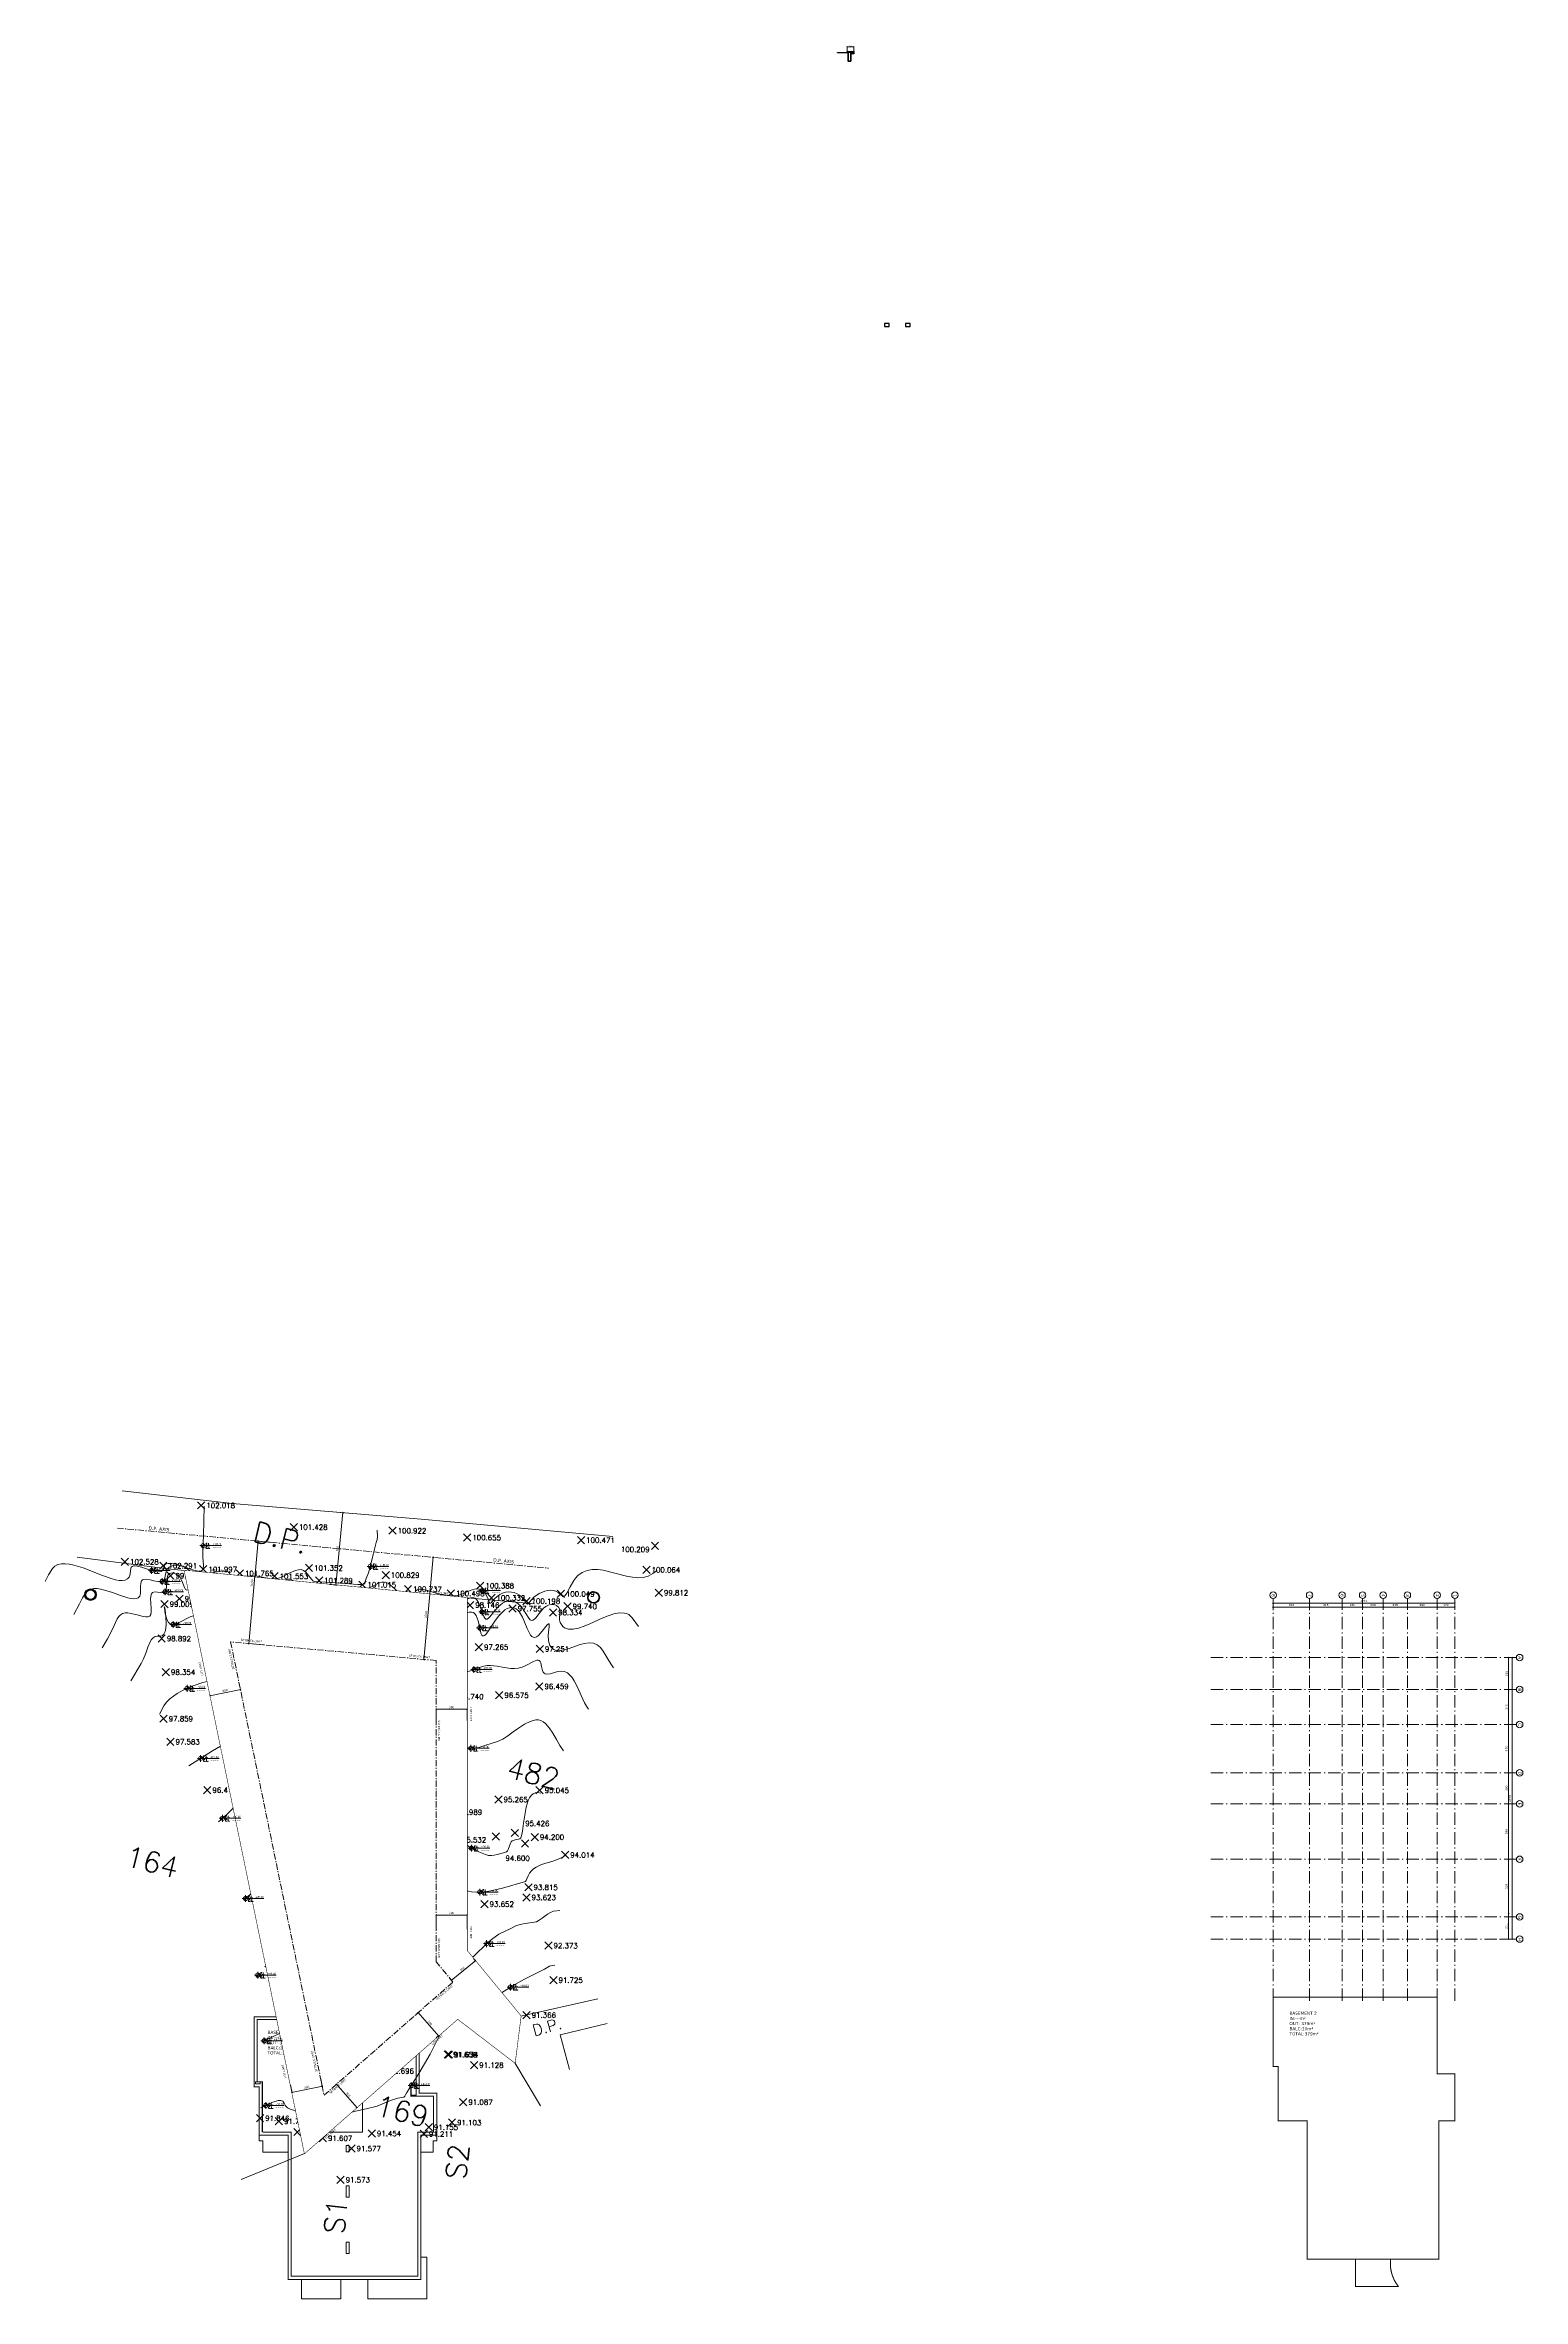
# Model space of a CAD drawing. Header units: inches. Extents: x -48 to 777, y -156 to 510.
# Drawn here: x 470.1 to 613.8, y 290.7 to 509.8 of the extents above; entities that cross this region are included whole.
import ezdxf
from ezdxf.enums import TextEntityAlignment as Align

# ---------------------------------------------------------------- set-up
doc = ezdxf.new("R2010")
doc.units = ezdxf.units.IN
doc.header["$MEASUREMENT"] = 0
doc.set_wipeout_variables(frame=1)
for name, pattern in [('ACAD_ISO10W100', [18, 12, -3, 0, -3]), ('HIDDEN', [0.375, 0.25, -0.125]), ('NUHA', [1.45, 0.75, -0.25, 0.2, -0.25])]:
    doc.linetypes.add(name, pattern=pattern)
doc.layers.get('Defpoints').update_dxf_attribs({"lineweight": 5})
for name, color, linetype, lineweight in [('A-ANNOTATION', 34, 'Continuous', 5), ('A-AXIS ST', 251, 'ACAD_ISO10W100', 5), ('A-DIM', 9, 'Continuous', 5), ('A-HIDDEN', 254, 'HIDDEN', 5), ('A-LEVELS', 139, 'Continuous', 20), ('A-LIMIT LOT', 235, 'ACAD_ISO10W100', 20), ('A-LIMIT ROAD', 69, 'Continuous', 20), ('A-NOTES', 151, 'Continuous', 20), ('A-PILLARS', 1, 'Continuous', 60), ('A-PROJECTION2', 5, 'Continuous', 20), ('A-SIGNS1', 20, 'Continuous', 15), ('A-SIGNS2', 30, 'Continuous', 15), ('A-TEXT', 50, 'Continuous', 15), ('C-GLASS', 162, 'Continuous', 30), ('C-STONE', 42, 'Continuous', 30)]:
    doc.layers.add(name, color=color, linetype=linetype, lineweight=lineweight)
doc.layers.add('HH-DARK GREY', color=7, linetype='Continuous', lineweight=5, true_color=0x404040)
doc.layers.add('pts pc', color=7, linetype='Continuous')
doc.layers.add('str-columns', color=3, linetype='Continuous')
doc.styles.add('2mm', font='simplex.shx', dxfattribs={"height": 0.5})
doc.styles.add('5mm', font='simplex_.ttf', dxfattribs={"height": 5})
doc.styles.add('ROMAND', font='verdana.ttf')
doc.styles.add('ROMANS', font='romans__.ttf', dxfattribs={"height": 0.14})
doc.dimstyles.new('M-1.100', dxfattribs={"dimtxt": 0.2, "dimasz": 0.1, "dimexe": 0.05, "dimexo": 0.05, "dimgap": 0.1, "dimtad": 1, "dimlfac": 100, "dimrnd": 0.5, "dimzin": 9, "dimdsep": 46, "dimtxsty": 'ROMAND', "dimblk": 'OBLIQUE', "dimcen": 1, "dimdle": 0.05, "dimclrd": 256, "dimclre": 256, "dimclrt": 2, "dimadec": 0, "dimazin": 0, "dimtfac": 0.666667, "dimtmove": 2, "dimatfit": 3, "dimfxl": 0.04, "dimtolj": 1, "dimtzin": 5, "dimlwd": -1, "dimlwe": -1, "dimarcsym": 0})
doc.dimstyles.new('M-1.50', dxfattribs={"dimtxt": 0.1, "dimasz": 0.05, "dimexe": 0.025, "dimexo": 0.025, "dimgap": 0.05, "dimtad": 1, "dimlfac": 100, "dimrnd": 0.5, "dimzin": 9, "dimdsep": 46, "dimtxsty": 'ROMAND', "dimblk": 'OBLIQUE', "dimcen": 1, "dimdle": 0.025, "dimclrd": 256, "dimclre": 256, "dimclrt": 2, "dimadec": 0, "dimazin": 0, "dimtfac": 0.666667, "dimtmove": 2, "dimatfit": 3, "dimfxl": 0.04, "dimtolj": 1, "dimtzin": 5, "dimlwd": -1, "dimlwe": -1, "dimarcsym": 0})

# ---------------------------------------------------------------- blocks, each defined once
blk = doc.blocks.new('_Oblique')
at = {"color": 0, "linetype": 'ByBlock', "lineweight": -2}
blk.add_line((-0.5, -0.5), (0.5, 0.5), dxfattribs=at)
blk = doc.blocks.new('*D541')
at = {"layer": 'A-DIM', "transparency": 16777216}
for p, q in [((633.92, 335.18), (637.57, 335.18)), ((633.97, 334.87), (633.97, 335.23)), ((637.52, 334.87), (637.52, 335.23))]:
    blk.add_line(p, q, dxfattribs=at)
at = {"layer": 'Defpoints', "color": 0, "transparency": 16777216}
for p in [(637.52, 335.18), (633.97, 334.82), (637.52, 334.82)]:
    blk.add_point(p, dxfattribs=at)
at = {"layer": 'A-DIM', "transparency": 16777216, "xscale": 0.1, "yscale": 0.1, "zscale": 0.1, "rotation": 180}
blk.add_blockref('_Oblique', (633.97, 335.18), dxfattribs=at)
at = {"layer": 'A-DIM', "transparency": 16777216, "xscale": 0.1, "yscale": 0.1, "zscale": 0.1}
blk.add_blockref('_Oblique', (637.52, 335.18), dxfattribs=at)
at = {"layer": 'A-DIM', "color": 2, "transparency": 16777216, "insert": (635.74, 335.38), "char_height": 0.2, "attachment_point": 5, "style": 'ROMAND'}
blk.add_mtext('\\A1;355', dxfattribs=at)
blk = doc.blocks.new('*D542')
at = {"layer": 'A-DIM', "transparency": 16777216}
for p, q in [((637.47, 335.18), (640.72, 335.18)), ((637.52, 334.87), (637.52, 335.23)), ((640.67, 335), (640.67, 335.23))]:
    blk.add_line(p, q, dxfattribs=at)
at = {"layer": 'Defpoints', "color": 0, "transparency": 16777216}
for p in [(640.67, 335.18), (637.52, 334.82), (640.67, 334.95)]:
    blk.add_point(p, dxfattribs=at)
at = {"layer": 'A-DIM', "transparency": 16777216, "xscale": 0.1, "yscale": 0.1, "zscale": 0.1, "rotation": 180}
blk.add_blockref('_Oblique', (637.52, 335.18), dxfattribs=at)
at = {"layer": 'A-DIM', "transparency": 16777216, "xscale": 0.1, "yscale": 0.1, "zscale": 0.1}
blk.add_blockref('_Oblique', (640.67, 335.18), dxfattribs=at)
at = {"layer": 'A-DIM', "color": 2, "transparency": 16777216, "insert": (639.09, 335.38), "char_height": 0.2, "attachment_point": 5, "style": 'ROMAND'}
blk.add_mtext('\\A1;315', dxfattribs=at)
blk = doc.blocks.new('*D543')
at = {"layer": 'A-DIM', "transparency": 16777216}
for p, q in [((640.62, 335.18), (642.72, 335.18)), ((640.67, 335), (640.67, 335.23)), ((642.67, 335.06), (642.67, 335.23))]:
    blk.add_line(p, q, dxfattribs=at)
at = {"layer": 'Defpoints', "color": 0, "transparency": 16777216}
for p in [(642.67, 335.18), (640.67, 334.95), (642.67, 335.01)]:
    blk.add_point(p, dxfattribs=at)
at = {"layer": 'A-DIM', "transparency": 16777216, "xscale": 0.1, "yscale": 0.1, "zscale": 0.1, "rotation": 180}
blk.add_blockref('_Oblique', (640.67, 335.18), dxfattribs=at)
at = {"layer": 'A-DIM', "transparency": 16777216, "xscale": 0.1, "yscale": 0.1, "zscale": 0.1}
blk.add_blockref('_Oblique', (642.67, 335.18), dxfattribs=at)
at = {"layer": 'A-DIM', "color": 2, "transparency": 16777216, "insert": (641.67, 335.38), "char_height": 0.2, "attachment_point": 5, "style": 'ROMAND'}
blk.add_mtext('\\A1;200', dxfattribs=at)
blk = doc.blocks.new('*D544')
at = {"layer": 'A-DIM', "transparency": 16777216}
for p, q in [((642.62, 335.18), (644.72, 335.18)), ((642.67, 335.06), (642.67, 335.23)), ((644.67, 335.06), (644.67, 335.23))]:
    blk.add_line(p, q, dxfattribs=at)
at = {"layer": 'Defpoints', "color": 0, "transparency": 16777216}
for p in [(644.67, 335.18), (642.67, 335.01), (644.67, 335.01)]:
    blk.add_point(p, dxfattribs=at)
at = {"layer": 'A-DIM', "transparency": 16777216, "xscale": 0.1, "yscale": 0.1, "zscale": 0.1, "rotation": 180}
blk.add_blockref('_Oblique', (642.67, 335.18), dxfattribs=at)
at = {"layer": 'A-DIM', "transparency": 16777216, "xscale": 0.1, "yscale": 0.1, "zscale": 0.1}
blk.add_blockref('_Oblique', (644.67, 335.18), dxfattribs=at)
at = {"layer": 'A-DIM', "color": 2, "transparency": 16777216, "insert": (643.67, 335.38), "char_height": 0.2, "attachment_point": 5, "style": 'ROMAND'}
blk.add_mtext('\\A1;200', dxfattribs=at)
blk = doc.blocks.new('*D545')
at = {"layer": 'A-DIM', "transparency": 16777216}
for p, q in [((644.62, 335.18), (647.07, 335.18)), ((644.67, 335.06), (644.67, 335.23)), ((647.02, 335.06), (647.02, 335.23))]:
    blk.add_line(p, q, dxfattribs=at)
at = {"layer": 'Defpoints', "color": 0, "transparency": 16777216}
for p in [(647.02, 335.18), (644.67, 335.01), (647.02, 335.01)]:
    blk.add_point(p, dxfattribs=at)
at = {"layer": 'A-DIM', "transparency": 16777216, "xscale": 0.1, "yscale": 0.1, "zscale": 0.1, "rotation": 180}
blk.add_blockref('_Oblique', (644.67, 335.18), dxfattribs=at)
at = {"layer": 'A-DIM', "transparency": 16777216, "xscale": 0.1, "yscale": 0.1, "zscale": 0.1}
blk.add_blockref('_Oblique', (647.02, 335.18), dxfattribs=at)
at = {"layer": 'A-DIM', "color": 2, "transparency": 16777216, "insert": (645.84, 335.38), "char_height": 0.2, "attachment_point": 5, "style": 'ROMAND'}
blk.add_mtext('\\A1;235', dxfattribs=at)
blk = doc.blocks.new('*D546')
at = {"layer": 'A-DIM', "transparency": 16777216}
for p, q in [((646.97, 335.18), (649.97, 335.18)), ((647.02, 335.06), (647.02, 335.23)), ((649.92, 335.08), (649.92, 335.23))]:
    blk.add_line(p, q, dxfattribs=at)
at = {"layer": 'Defpoints', "color": 0, "transparency": 16777216}
for p in [(649.92, 335.18), (647.02, 335.01), (649.92, 335.03)]:
    blk.add_point(p, dxfattribs=at)
at = {"layer": 'A-DIM', "transparency": 16777216, "xscale": 0.1, "yscale": 0.1, "zscale": 0.1, "rotation": 180}
blk.add_blockref('_Oblique', (647.02, 335.18), dxfattribs=at)
at = {"layer": 'A-DIM', "transparency": 16777216, "xscale": 0.1, "yscale": 0.1, "zscale": 0.1}
blk.add_blockref('_Oblique', (649.92, 335.18), dxfattribs=at)
at = {"layer": 'A-DIM', "color": 2, "transparency": 16777216, "insert": (648.47, 335.38), "char_height": 0.2, "attachment_point": 5, "style": 'ROMAND'}
blk.add_mtext('\\A1;290', dxfattribs=at)
blk = doc.blocks.new('*D547')
at = {"layer": 'A-DIM', "transparency": 16777216}
for p, q in [((649.87, 335.18), (651.67, 335.18)), ((649.92, 335.08), (649.92, 335.23)), ((651.62, 335.04), (651.62, 335.23))]:
    blk.add_line(p, q, dxfattribs=at)
at = {"layer": 'Defpoints', "color": 0, "transparency": 16777216}
for p in [(651.62, 335.18), (649.92, 335.03), (651.62, 334.99)]:
    blk.add_point(p, dxfattribs=at)
at = {"layer": 'A-DIM', "transparency": 16777216, "xscale": 0.1, "yscale": 0.1, "zscale": 0.1, "rotation": 180}
blk.add_blockref('_Oblique', (649.92, 335.18), dxfattribs=at)
at = {"layer": 'A-DIM', "transparency": 16777216, "xscale": 0.1, "yscale": 0.1, "zscale": 0.1}
blk.add_blockref('_Oblique', (651.62, 335.18), dxfattribs=at)
at = {"layer": 'A-DIM', "color": 2, "transparency": 16777216, "insert": (650.77, 335.38), "char_height": 0.2, "attachment_point": 5, "style": 'ROMAND'}
blk.add_mtext('\\A1;170', dxfattribs=at)
blk = doc.blocks.new('*D548')
at = {"layer": 'A-DIM', "transparency": 16777216}
for p, q in [((651.67, 335.57), (633.92, 335.57)), ((633.97, 334.87), (633.97, 335.62)), ((651.62, 335.04), (651.62, 335.62))]:
    blk.add_line(p, q, dxfattribs=at)
at = {"layer": 'Defpoints', "color": 0, "transparency": 16777216}
for p in [(633.97, 335.57), (633.97, 334.82), (651.62, 334.99)]:
    blk.add_point(p, dxfattribs=at)
at = {"layer": 'A-DIM', "transparency": 16777216, "xscale": 0.1, "yscale": 0.1, "zscale": 0.1, "rotation": 180}
blk.add_blockref('_Oblique', (633.97, 335.57), dxfattribs=at)
at = {"layer": 'A-DIM', "transparency": 16777216, "xscale": 0.1, "yscale": 0.1, "zscale": 0.1}
blk.add_blockref('_Oblique', (651.62, 335.57), dxfattribs=at)
at = {"layer": 'A-DIM', "color": 2, "transparency": 16777216, "insert": (642.79, 335.78), "char_height": 0.2, "attachment_point": 5, "style": 'ROMAND'}
blk.add_mtext('\\A1;1765', dxfattribs=at)
blk = doc.blocks.new('*D549')
at = {"layer": 'A-DIM', "transparency": 16777216}
for p, q in [((656.82, 330.27), (656.91, 330.27)), ((656.86, 330.32), (656.86, 327.12)), ((656.82, 327.17), (656.91, 327.17))]:
    blk.add_line(p, q, dxfattribs=at)
at = {"layer": 'Defpoints', "color": 0, "transparency": 16777216}
for p in [(656.77, 330.27), (656.77, 327.17), (656.86, 327.17)]:
    blk.add_point(p, dxfattribs=at)
at = {"layer": 'A-DIM', "transparency": 16777216, "xscale": 0.1, "yscale": 0.1, "zscale": 0.1}
for p, rotation in [((656.86, 330.27), 90), ((656.86, 327.17), 270)]:
    blk.add_blockref('_Oblique', p, dxfattribs=dict(at, rotation=rotation))
at = {"layer": 'A-DIM', "color": 2, "transparency": 16777216, "insert": (656.66, 328.72), "char_height": 0.2, "attachment_point": 5, "rotation": 90, "style": 'ROMAND'}
blk.add_mtext('\\A1;310', dxfattribs=at)
blk = doc.blocks.new('*D550')
at = {"layer": 'A-DIM', "transparency": 16777216}
for p, q in [((656.82, 327.17), (656.91, 327.17)), ((656.86, 327.22), (656.86, 323.72)), ((656.72, 323.77), (656.91, 323.77))]:
    blk.add_line(p, q, dxfattribs=at)
at = {"layer": 'Defpoints', "color": 0, "transparency": 16777216}
for p in [(656.77, 327.17), (656.67, 323.77), (656.86, 323.77)]:
    blk.add_point(p, dxfattribs=at)
at = {"layer": 'A-DIM', "transparency": 16777216, "xscale": 0.1, "yscale": 0.1, "zscale": 0.1}
for p, rotation in [((656.86, 327.17), 90), ((656.86, 323.77), 270)]:
    blk.add_blockref('_Oblique', p, dxfattribs=dict(at, rotation=rotation))
at = {"layer": 'A-DIM', "color": 2, "transparency": 16777216, "insert": (656.66, 325.47), "char_height": 0.2, "attachment_point": 5, "rotation": 90, "style": 'ROMAND'}
blk.add_mtext('\\A1;340', dxfattribs=at)
blk = doc.blocks.new('*D551')
at = {"layer": 'A-DIM', "transparency": 16777216}
for p, q in [((656.72, 323.77), (656.91, 323.77)), ((656.86, 323.82), (656.86, 319.02)), ((656.51, 319.07), (656.91, 319.07))]:
    blk.add_line(p, q, dxfattribs=at)
at = {"layer": 'Defpoints', "color": 0, "transparency": 16777216}
for p in [(656.67, 323.77), (656.46, 319.07), (656.86, 319.07)]:
    blk.add_point(p, dxfattribs=at)
at = {"layer": 'A-DIM', "transparency": 16777216, "xscale": 0.1, "yscale": 0.1, "zscale": 0.1}
for p, rotation in [((656.86, 323.77), 90), ((656.86, 319.07), 270)]:
    blk.add_blockref('_Oblique', p, dxfattribs=dict(at, rotation=rotation))
at = {"layer": 'A-DIM', "color": 2, "transparency": 16777216, "insert": (656.66, 321.42), "char_height": 0.2, "attachment_point": 5, "rotation": 90, "style": 'ROMAND'}
blk.add_mtext('\\A1;470', dxfattribs=at)
blk = doc.blocks.new('*D552')
at = {"layer": 'A-DIM', "transparency": 16777216}
for p, q in [((656.51, 319.07), (656.91, 319.07)), ((656.86, 319.12), (656.86, 316.02)), ((656.51, 316.07), (656.91, 316.07))]:
    blk.add_line(p, q, dxfattribs=at)
at = {"layer": 'Defpoints', "color": 0, "transparency": 16777216}
for p in [(656.46, 319.07), (656.46, 316.07), (656.86, 316.07)]:
    blk.add_point(p, dxfattribs=at)
at = {"layer": 'A-DIM', "transparency": 16777216, "xscale": 0.1, "yscale": 0.1, "zscale": 0.1}
for p, rotation in [((656.86, 319.07), 90), ((656.86, 316.07), 270)]:
    blk.add_blockref('_Oblique', p, dxfattribs=dict(at, rotation=rotation))
at = {"layer": 'A-DIM', "color": 2, "transparency": 16777216, "insert": (656.66, 317.57), "char_height": 0.2, "attachment_point": 5, "rotation": 90, "style": 'ROMAND'}
blk.add_mtext('\\A1;300', dxfattribs=at)
blk = doc.blocks.new('*D553')
at = {"layer": 'A-DIM', "transparency": 16777216}
for p, q in [((656.51, 316.07), (656.91, 316.07)), ((656.86, 316.12), (656.86, 310.62)), ((656.51, 310.67), (656.91, 310.67))]:
    blk.add_line(p, q, dxfattribs=at)
at = {"layer": 'Defpoints', "color": 0, "transparency": 16777216}
for p in [(656.46, 316.07), (656.46, 310.67), (656.86, 310.67)]:
    blk.add_point(p, dxfattribs=at)
at = {"layer": 'A-DIM', "transparency": 16777216, "xscale": 0.1, "yscale": 0.1, "zscale": 0.1}
for p, rotation in [((656.86, 316.07), 90), ((656.86, 310.67), 270)]:
    blk.add_blockref('_Oblique', p, dxfattribs=dict(at, rotation=rotation))
at = {"layer": 'A-DIM', "color": 2, "transparency": 16777216, "insert": (656.66, 313.37), "char_height": 0.2, "attachment_point": 5, "rotation": 90, "style": 'ROMAND'}
blk.add_mtext('\\A1;540', dxfattribs=at)
blk = doc.blocks.new('*D554')
at = {"layer": 'A-DIM', "transparency": 16777216}
for p, q in [((656.51, 310.67), (656.91, 310.67)), ((656.86, 310.72), (656.86, 305.38))]:
    blk.add_line(p, q, dxfattribs=at)
at = {"layer": 'Defpoints', "color": 0, "transparency": 16777216}
for p in [(656.46, 310.67), (656.86, 305.43), (656.86, 305.43)]:
    blk.add_point(p, dxfattribs=at)
at = {"layer": 'A-DIM', "transparency": 16777216, "xscale": 0.1, "yscale": 0.1, "zscale": 0.1}
for p, rotation in [((656.86, 310.67), 90), ((656.86, 305.43), 270)]:
    blk.add_blockref('_Oblique', p, dxfattribs=dict(at, rotation=rotation))
at = {"layer": 'A-DIM', "color": 2, "transparency": 16777216, "insert": (656.66, 308.05), "char_height": 0.2, "attachment_point": 5, "rotation": 90, "style": 'ROMAND'}
blk.add_mtext('\\A1;524', dxfattribs=at)
blk = doc.blocks.new('*D555')
at = {"layer": 'A-DIM', "transparency": 16777216}
for p, q in [((656.86, 302.87), (656.86, 305.48)), ((656.34, 302.92), (656.91, 302.92))]:
    blk.add_line(p, q, dxfattribs=at)
at = {"layer": 'Defpoints', "color": 0, "transparency": 16777216}
for p in [(656.86, 305.43), (656.86, 305.43), (656.29, 302.92)]:
    blk.add_point(p, dxfattribs=at)
at = {"layer": 'A-DIM', "transparency": 16777216, "xscale": 0.1, "yscale": 0.1, "zscale": 0.1}
for p, rotation in [((656.86, 305.43), 90), ((656.86, 302.92), 270)]:
    blk.add_blockref('_Oblique', p, dxfattribs=dict(at, rotation=rotation))
at = {"layer": 'A-DIM', "color": 2, "transparency": 16777216, "insert": (656.66, 304.17), "char_height": 0.2, "attachment_point": 5, "rotation": 90, "style": 'ROMAND'}
blk.add_mtext('\\A1;251', dxfattribs=at)
blk = doc.blocks.new('*D556')
at = {"layer": 'A-DIM', "transparency": 16777216}
for p, q in [((656.67, 330.27), (657.26, 330.27)), ((657.21, 302.87), (657.21, 330.32)), ((655.96, 302.92), (657.26, 302.92))]:
    blk.add_line(p, q, dxfattribs=at)
at = {"layer": 'Defpoints', "color": 0, "transparency": 16777216}
for p in [(656.62, 330.27), (657.21, 330.27), (655.91, 302.92)]:
    blk.add_point(p, dxfattribs=at)
at = {"layer": 'A-DIM', "transparency": 16777216, "xscale": 0.1, "yscale": 0.1, "zscale": 0.1}
for p, rotation in [((657.21, 330.27), 90), ((657.21, 302.92), 270)]:
    blk.add_blockref('_Oblique', p, dxfattribs=dict(at, rotation=rotation))
at = {"layer": 'A-DIM', "color": 2, "transparency": 16777216, "insert": (657, 316.59), "char_height": 0.2, "attachment_point": 5, "rotation": 90, "style": 'ROMAND'}
blk.add_mtext('\\A1;2735', dxfattribs=at)
blk = doc.blocks.new('*D973')
at = {"layer": 'A-DIM', "transparency": 16777216}
for p, q in [((-315991.3, -27905.14), (-315994.34, -27905.77)), ((-315991.35, -27905.18), (-315991.36, -27905.1)), ((-315994.28, -27905.79), (-315994.3, -27905.71))]:
    blk.add_line(p, q, dxfattribs=at)
at = {"layer": 'Defpoints', "color": 0, "transparency": 16777216}
for p in [(-315994.29, -27905.75), (-315994.27, -27905.83), (-315991.34, -27905.23)]:
    blk.add_point(p, dxfattribs=at)
at = {"layer": 'A-DIM', "transparency": 16777216, "xscale": 0.1, "yscale": 0.1, "zscale": 0.1}
for p, rotation in [((-315991.35, -27905.15), 11.65575850896597), ((-315994.29, -27905.75), 191.655758508966)]:
    blk.add_blockref('_Oblique', p, dxfattribs=dict(at, rotation=rotation))
at = {"layer": 'A-DIM', "color": 2, "transparency": 16777216, "insert": (-315992.86, -27905.25), "char_height": 0.2, "attachment_point": 5, "rotation": 11.6558, "style": 'ROMAND'}
blk.add_mtext('\\A1;300', dxfattribs=at)
blk = doc.blocks.new('*D970')
at = {"layer": 'A-DIM', "transparency": 16777216}
for p, q in [((-315981.39, -27887.93), (-315982.08, -27895.05)), ((-315982.01, -27887.92), (-315981.34, -27887.98)), ((-315982.69, -27894.94), (-315982.02, -27895.01))]:
    blk.add_line(p, q, dxfattribs=at)
at = {"layer": 'Defpoints', "color": 0, "transparency": 16777216}
for p in [(-315982.06, -27887.91), (-315982.74, -27894.94), (-315982.07, -27895)]:
    blk.add_point(p, dxfattribs=at)
at = {"layer": 'A-DIM', "transparency": 16777216, "xscale": 0.1, "yscale": 0.1, "zscale": 0.1}
for p, rotation in [((-315981.39, -27887.98), 84.4767322995288), ((-315982.07, -27895), 264.4767322995288)]:
    blk.add_blockref('_Oblique', p, dxfattribs=dict(at, rotation=rotation))
at = {"layer": 'A-DIM', "color": 2, "transparency": 16777216, "insert": (-315981.93, -27891.47), "char_height": 0.2, "attachment_point": 5, "rotation": 84.4767, "style": 'ROMAND'}
blk.add_mtext('\\A1;706', dxfattribs=at)
blk = doc.blocks.new('*D974')
at = {"layer": 'A-DIM', "transparency": 16777216}
for p, q in [((-315969.27, -27907.07), (-315972.37, -27907.07)), ((-315972.32, -27908.16), (-315972.32, -27907.02)), ((-315969.32, -27908.16), (-315969.32, -27907.02))]:
    blk.add_line(p, q, dxfattribs=at)
at = {"layer": 'Defpoints', "color": 0, "transparency": 16777216}
for p in [(-315972.32, -27907.07), (-315972.32, -27908.21), (-315969.32, -27908.21)]:
    blk.add_point(p, dxfattribs=at)
at = {"layer": 'A-DIM', "transparency": 16777216, "xscale": 0.1, "yscale": 0.1, "zscale": 0.1}
for p, rotation in [((-315972.32, -27907.07), 179.9999999997916), ((-315969.32, -27907.07), 359.9999999997916)]:
    blk.add_blockref('_Oblique', p, dxfattribs=dict(at, rotation=rotation))
at = {"layer": 'A-DIM', "color": 2, "transparency": 16777216, "insert": (-315970.82, -27906.87), "char_height": 0.2, "attachment_point": 5, "style": 'ROMAND'}
blk.add_mtext('\\A1;300', dxfattribs=at)
blk = doc.blocks.new('*D975')
at = {"layer": 'A-DIM', "transparency": 16777216}
for p, q in [((-315972.32, -27928.44), (-315972.32, -27927.02)), ((-315969.32, -27928.44), (-315969.32, -27927.02)), ((-315969.27, -27927.07), (-315972.37, -27927.07))]:
    blk.add_line(p, q, dxfattribs=at)
at = {"layer": 'Defpoints', "color": 0, "transparency": 16777216}
for p in [(-315972.32, -27927.07), (-315972.32, -27928.49), (-315969.32, -27928.49)]:
    blk.add_point(p, dxfattribs=at)
at = {"layer": 'A-DIM', "transparency": 16777216, "xscale": 0.1, "yscale": 0.1, "zscale": 0.1, "rotation": 180}
blk.add_blockref('_Oblique', (-315972.32, -27927.07), dxfattribs=at)
at = {"layer": 'A-DIM', "transparency": 16777216, "xscale": 0.1, "yscale": 0.1, "zscale": 0.1}
blk.add_blockref('_Oblique', (-315969.32, -27927.07), dxfattribs=at)
at = {"layer": 'A-DIM', "color": 2, "transparency": 16777216, "insert": (-315970.82, -27926.86), "char_height": 0.2, "attachment_point": 5, "style": 'ROMAND'}
blk.add_mtext('\\A1;300', dxfattribs=at)
blk = doc.blocks.new('*D976')
at = {"layer": 'A-DIM', "transparency": 16777216}
for p, q in [((-315968.7, -27931.28), (-315968.49, -27931.54)), ((-315971.02, -27933.19), (-315970.8, -27933.45)), ((-315970.87, -27933.44), (-315968.48, -27931.47))]:
    blk.add_line(p, q, dxfattribs=at)
at = {"layer": 'Defpoints', "color": 0, "transparency": 16777216}
for p in [(-315968.74, -27931.24), (-315971.05, -27933.15), (-315968.52, -27931.5)]:
    blk.add_point(p, dxfattribs=at)
at = {"layer": 'A-DIM', "transparency": 16777216, "xscale": 0.1, "yscale": 0.1, "zscale": 0.1}
for p, rotation in [((-315970.83, -27933.41), 219.4982587531782), ((-315968.52, -27931.5), 39.49825875317813)]:
    blk.add_blockref('_Oblique', p, dxfattribs=dict(at, rotation=rotation))
at = {"layer": 'A-DIM', "color": 2, "transparency": 16777216, "insert": (-315969.81, -27932.3), "char_height": 0.2, "attachment_point": 5, "rotation": 39.4983, "style": 'ROMAND'}
blk.add_mtext('\\A1;300', dxfattribs=at)
blk = doc.blocks.new('*D977')
at = {"layer": 'A-DIM', "transparency": 16777216}
for p, q in [((-315974.31, -27936.76), (-315974.05, -27936.53)), ((-315972.07, -27938.85), (-315974.12, -27936.52)), ((-315972.33, -27939.01), (-315972.07, -27938.78))]:
    blk.add_line(p, q, dxfattribs=at)
at = {"layer": 'Defpoints', "color": 0, "transparency": 16777216}
for p in [(-315974.35, -27936.79), (-315974.09, -27936.56), (-315972.37, -27939.04)]:
    blk.add_point(p, dxfattribs=at)
at = {"layer": 'A-DIM', "transparency": 16777216, "xscale": 0.1, "yscale": 0.1, "zscale": 0.1}
for p, rotation in [((-315974.09, -27936.56), 131.2570004534691), ((-315972.11, -27938.81), 311.2570004534691)]:
    blk.add_blockref('_Oblique', p, dxfattribs=dict(at, rotation=rotation))
at = {"layer": 'A-DIM', "color": 2, "transparency": 16777216, "insert": (-315972.94, -27937.55), "char_height": 0.2, "attachment_point": 5, "rotation": 311.257, "style": 'ROMAND'}
blk.add_mtext('\\A1;300', dxfattribs=at)
blk = doc.blocks.new('*D978')
at = {"layer": 'A-DIM', "transparency": 16777216}
for p, q in [((-315982.09, -27943.58), (-315981.98, -27943.48)), ((-315982.05, -27943.48), (-315980.01, -27945.81)), ((-315980.11, -27945.83), (-315980, -27945.74))]:
    blk.add_line(p, q, dxfattribs=at)
at = {"layer": 'Defpoints', "color": 0, "transparency": 16777216}
for p in [(-315982.12, -27943.61), (-315980.14, -27945.86), (-315980.04, -27945.77)]:
    blk.add_point(p, dxfattribs=at)
at = {"layer": 'A-DIM', "transparency": 16777216, "xscale": 0.1, "yscale": 0.1, "zscale": 0.1}
for p, rotation in [((-315982.02, -27943.52), 131.2570004543048), ((-315980.04, -27945.77), 311.2570004543048)]:
    blk.add_blockref('_Oblique', p, dxfattribs=dict(at, rotation=rotation))
at = {"layer": 'A-DIM', "color": 2, "transparency": 16777216, "insert": (-315980.87, -27944.51), "char_height": 0.2, "attachment_point": 5, "rotation": 311.257, "style": 'ROMAND'}
blk.add_mtext('\\A1;300', dxfattribs=at)
blk = doc.blocks.new('*D979')
at = {"layer": 'A-DIM', "transparency": 16777216}
for p, q in [((-315986.49, -27943.58), (-315986.33, -27944.35)), ((-315983.35, -27943.68), (-315986.39, -27944.31)), ((-315983.55, -27942.98), (-315983.39, -27943.74))]:
    blk.add_line(p, q, dxfattribs=at)
at = {"layer": 'Defpoints', "color": 0, "transparency": 16777216}
for p in [(-315986.5, -27943.53), (-315986.34, -27944.3), (-315983.56, -27942.93)]:
    blk.add_point(p, dxfattribs=at)
at = {"layer": 'A-DIM', "transparency": 16777216, "xscale": 0.1, "yscale": 0.1, "zscale": 0.1}
for p, rotation in [((-315986.34, -27944.3), 191.6557585089757), ((-315983.4, -27943.69), 11.65575850897572)]:
    blk.add_blockref('_Oblique', p, dxfattribs=dict(at, rotation=rotation))
at = {"layer": 'A-DIM', "color": 2, "transparency": 16777216, "insert": (-315984.91, -27943.8), "char_height": 0.2, "attachment_point": 5, "rotation": 11.6558, "style": 'ROMAND'}
blk.add_mtext('\\A1;300', dxfattribs=at)
blk = doc.blocks.new('*D971')
at = {"layer": 'A-DIM', "transparency": 16777216}
for p, q in [((-315989.63, -27890.69), (-315990.54, -27900.74)), ((-315988.13, -27890.87), (-315989.69, -27890.73)), ((-315989.03, -27900.82), (-315990.58, -27900.68))]:
    blk.add_line(p, q, dxfattribs=at)
at = {"layer": 'Defpoints', "color": 0, "transparency": 16777216}
for p in [(-315988.08, -27890.88), (-315990.54, -27900.69), (-315988.98, -27900.83)]:
    blk.add_point(p, dxfattribs=at)
at = {"layer": 'A-DIM', "transparency": 16777216, "xscale": 0.1, "yscale": 0.1, "zscale": 0.1}
for p, rotation in [((-315989.64, -27890.74), 84.83901183361434), ((-315990.54, -27900.69), 264.8390118336143)]:
    blk.add_blockref('_Oblique', p, dxfattribs=dict(at, rotation=rotation))
at = {"layer": 'A-DIM', "color": 2, "transparency": 16777216, "insert": (-315990.22, -27894.8), "char_height": 0.2, "attachment_point": 5, "rotation": 84.839, "style": 'ROMAND'}
blk.add_mtext('\\A1;1000', dxfattribs=at)
blk = doc.blocks.new('*D972')
at = {"layer": 'A-DIM', "transparency": 16777216}
blk.add_line((-315972.61, -27892.26), (-315973.51, -27902.27), dxfattribs=at)
at = {"layer": 'Defpoints', "color": 0, "transparency": 16777216}
for p in [(-315972.61, -27892.31), (-315973.51, -27902.23), (-315973.51, -27902.23)]:
    blk.add_point(p, dxfattribs=at)
at = {"layer": 'A-DIM', "transparency": 16777216, "xscale": 0.1, "yscale": 0.1, "zscale": 0.1}
for p, rotation in [((-315972.61, -27892.31), 84.83901183355006), ((-315973.51, -27902.23), 264.8390118335501)]:
    blk.add_blockref('_Oblique', p, dxfattribs=dict(at, rotation=rotation))
at = {"layer": 'A-DIM', "color": 2, "transparency": 16777216, "insert": (-315973.33, -27897.88), "char_height": 0.2, "attachment_point": 5, "rotation": 84.839, "style": 'ROMAND'}
blk.add_mtext('\\A1;1000', dxfattribs=at)
blk = doc.blocks.new('GXFHGCGFCD')
at = {"layer": 'A-SIGNS1', "linetype": 'NUHA'}
h = blk.add_hatch(color=256, dxfattribs=at)
h.paths.add_polyline_path([(90.38, 61.33), (90.38, 61.17), (90.54, 61.17, 0.414214)])
h.paths.add_polyline_path([(90.38, 61.17), (90.22, 61.17, 0.414214), (90.38, 61.01)])
at = {"layer": 'A-SIGNS1'}
for p, q in [((90.13, 61.17), (91.79, 61.17)), ((90.38, 60.91), (90.38, 61.43))]:
    blk.add_line(p, q, dxfattribs=at)
blk.add_circle((90.38, 61.17), 0.16, dxfattribs=at)
blk = doc.blocks.new('DGXFHXFGDFD')
at = {"layer": 'A-SIGNS1'}
blk.add_blockref('GXFHGCGFCD', (0, 0), dxfattribs=at)
at = {"layer": 'A-SIGNS2', "linetype": 'NUHA', "style": 'ROMANS'}
for s, p in [('C.L.', (90.58, 60.94)), ('F.L.', (90.58, 61.2))]:
    blk.add_text(s, height=0.16, dxfattribs=at).set_placement(p)
at = {"layer": 'A-SIGNS2', "style": 'ROMANS', "width": 0.910135, "flags": 4}
for tag, p, p2 in [('NIV.BETON', (91.12, 60.94), (91.79, 60.94)), ('NIV.FINI', (91.12, 61.2), (91.79, 61.2))]:
    blk.add_attdef(tag, text='', height=0.16, dxfattribs=at).set_placement(p, p2, align=Align.FIT)
blk = doc.blocks.new('*D1385')
at = {"layer": 'A-DIM', "transparency": 16777216}
for p, q in [((548.05, 509.59), (548.75, 509.59)), ((548.07, 509.14), (548.07, 509.61)), ((548.72, 509.14), (548.72, 509.61))]:
    blk.add_line(p, q, dxfattribs=at)
at = {"layer": 'Defpoints', "color": 0, "transparency": 16777216}
for p in [(548.07, 509.12), (548.72, 509.59), (548.72, 509.12)]:
    blk.add_point(p, dxfattribs=at)
at = {"layer": 'A-DIM', "transparency": 16777216, "xscale": 0.05, "yscale": 0.05, "zscale": 0.05, "rotation": 180}
blk.add_blockref('_Oblique', (548.07, 509.59), dxfattribs=at)
at = {"layer": 'A-DIM', "transparency": 16777216, "xscale": 0.05, "yscale": 0.05, "zscale": 0.05}
blk.add_blockref('_Oblique', (548.72, 509.59), dxfattribs=at)
at = {"layer": 'A-DIM', "color": 2, "transparency": 16777216, "insert": (548.4, 509.69), "char_height": 0.1, "attachment_point": 5, "style": 'ROMAND'}
blk.add_mtext('\\A1;65', dxfattribs=at)
blk = doc.blocks.new('AXIS')
at = {"layer": 'A-ANNOTATION'}
for centre in [(633.96853, 336.33642), (637.51853, 336.33642), (640.66853, 336.33642), (642.66853, 336.33501), (644.66853, 336.33642), (647.01853, 336.33642), (649.92022, 336.33642), (651.64843, 336.33501)]:
    blk.add_circle(centre, 0.31723, dxfattribs=at)
at = {"layer": 'A-ANNOTATION', "linetype": 'Continuous'}
for centre in [(657.93576, 330.26919), (657.93576, 327.16933), (657.93576, 323.76934), (657.93576, 319.06933), (657.93576, 316.06777), (657.93576, 310.66777), (657.93576, 305.06777), (657.93576, 302.91777)]:
    blk.add_circle(centre, 0.31723, dxfattribs=at)
at = {"layer": 'A-AXIS ST', "ltscale": 0.1}
for p, q in [((633.96853, 296.91777), (633.96853, 336.01919)), ((637.51853, 296.91777), (637.51853, 336.01919)), ((640.66853, 296.91777), (640.66853, 336.01919)), ((642.66853, 296.91777), (642.66853, 336.01919)), ((644.66853, 296.91777), (644.66853, 336.01919)), ((647.01853, 296.91777), (647.01853, 336.01919)), ((649.91853, 296.91777), (649.91853, 336.01919)), ((651.61853, 296.91777), (651.61853, 336.01919)), ((657.61853, 330.26919), (627.81853, 330.26919)), ((657.61853, 327.16933), (627.81853, 327.16933)), ((657.61853, 323.76934), (627.81853, 323.76934)), ((657.61853, 319.06933), (627.81853, 319.06933)), ((657.61853, 316.06777), (627.81853, 316.06777)), ((657.61853, 310.66777), (627.81853, 310.66777)), ((657.61853, 305.06777), (627.81853, 305.06777)), ((657.61853, 302.91777), (627.81853, 302.91777))]:
    blk.add_line(p, q, dxfattribs=at)
at = {"layer": 'A-ANNOTATION', "char_height": 0.3, "width": 5.0170833, "attachment_point": 1, "rotation": 270, "style": 'ROMAND'}
for s, insert in [('\\pi2.402;8', (634.13847, 338.84375)), ('\\pi2.4059;7', (637.68847, 338.84375)), ('\\pi2.4024;6', (640.83847, 338.84375)), ('\\pi2.4108;5', (642.83847, 338.84233)), ('\\pi2.3951;4', (644.83697, 338.84375)), ('\\pi2.4097;3', (647.18847, 338.84375)), ('\\pi2.407;2', (650.09016, 338.84374)), ('\\pi2.4273;1', (651.81838, 338.84233)), ('\\pi2.3727;A', (658.11171, 332.77651)), ('\\pi2.3954;B', (658.10571, 329.67665)), ('\\pi2.3841;C', (658.10571, 326.27666)), ('\\pi2.3818;D', (658.10571, 321.57665)), ('\\pi2.4097;E', (658.10571, 318.57509)), ('\\pi2.4127;F', (658.10571, 313.17509)), ('\\pi2.3749;G', (658.10571, 307.57509)), ('\\pi2.3938;H', (658.10571, 305.42509))]:
    blk.add_mtext(s, dxfattribs=dict(at, insert=insert))
at = {"layer": 'A-DIM'}
for base, p1, p2, picture, middle in [((633.96853, 335.57217), (651.61853, 334.98568), (633.96853, 334.81666), '*D548', (642.79353, 335.77613)), ((637.51853, 335.17924), (633.96853, 334.81666), (637.51853, 334.81666), '*D541', (635.74353, 335.3834)), ((640.66853, 335.17924), (637.51853, 334.81666), (640.66853, 334.9485), '*D542', (639.09353, 335.3834)), ((642.66853, 335.17924), (640.66853, 334.9485), (642.66853, 335.01471), '*D543', (641.66853, 335.3834)), ((644.66853, 335.17924), (642.66853, 335.01471), (644.66853, 335.01475), '*D544', (643.66853, 335.3834)), ((647.01853, 335.17924), (644.66853, 335.01475), (647.01853, 335.01475), '*D545', (645.84353, 335.3834)), ((649.91853, 335.17924), (647.01853, 335.01475), (649.91853, 335.03273), '*D546', (648.46853, 335.3834)), ((651.61853, 335.17924), (649.91853, 335.03273), (651.61853, 334.98568), '*D547', (650.76853, 335.38333))]:
    dim = blk.add_linear_dim(base=base, p1=p1, p2=p2, dimstyle='M-1.100', dxfattribs=at)
    dim.commit()
    dim.dimension.update_dxf_attribs({"geometry": picture, "text_midpoint": middle})
for base, p1, p2, picture, middle in [((657.20851, 330.26919), (655.90711, 302.91777), (656.61547, 330.26919), '*D556', (657.00434, 316.59348)), ((656.86441, 327.16933), (656.76815, 330.26919), (656.76815, 327.16933), '*D549', (656.66024, 328.71926)), ((656.86441, 323.76934), (656.76815, 327.16933), (656.6654, 323.76934), '*D550', (656.66024, 325.46933)), ((656.86441, 319.06933), (656.6654, 323.76934), (656.45965, 319.06933), '*D551', (656.66031, 321.41933)), ((656.86441, 316.06777), (656.45965, 319.06933), (656.45965, 316.06777), '*D552', (656.66024, 317.56855)), ((656.86441, 310.66777), (656.45965, 316.06777), (656.45965, 310.66777), '*D553', (656.66031, 313.36777)), ((656.86441, 305.42568), (656.45965, 310.66777), (656.86441, 305.42568), '*D554', (656.66024, 308.04672)), ((655.9071052171, 302.9177665352), (656.294272528, 302.9177665352), (655.9071052171, 302.9177665352), '*D555', (656.6602429485, 304.1717239199))]:
    dim = blk.add_linear_dim(base=base, p1=p1, p2=p2, angle=90, dimstyle='M-1.100', dxfattribs=at)
    dim.commit()
    dim.dimension.update_dxf_attribs({"geometry": picture, "text_midpoint": middle})
blk = doc.blocks.new('LOT 688  TOPOGRAPHIC PLAN')
for centre in [(-316005.9171, -27895.93821), (-315957.02695, -27896.2003)]:
    blk.add_circle(centre, 0.55739)
at = {"layer": 'A-LEVELS', "linetype": 'Continuous'}
for points in [[(-316010.34114, -27894.64581), (-316010.00251, -27894.01943), (-316009.62351, -27893.40383), (-316009.37992, -27893.17021), (-316009.08748, -27893.01798), (-316008.7518, -27892.93897), (-316008.37881, -27892.92432), (-316007.97444, -27892.96518), (-316007.54463, -27893.05271), (-316006.6324, -27893.33239), (-316004.76361, -27894.06247), (-316003.90195, -27894.37129), (-316003.51007, -27894.48068), (-316003.15206, -27894.54826), (-316002.83385, -27894.56517), (-316002.56138, -27894.52258), (-316002.34059, -27894.41164), (-316002.17739, -27894.22349), (-316002.07772, -27893.94929), (-316002.04, -27893.58977), (-316002.01605, -27893.41372), (-316001.95978, -27893.27679), (-316001.86426, -27893.18783), (-316001.73395, -27893.14124), (-316001.57362, -27893.13104), (-316001.38803, -27893.15127), (-316000.96012, -27893.25911), (-316000.0107, -27893.57714), (-315999.5654, -27893.69179), (-315999.1905, -27893.71318), (-315999.04136, -27893.67397), (-315998.92411, -27893.59353), (-315998.84351, -27893.46589), (-315998.79683, -27893.29467), (-315998.74187, -27893.13398), (-315998.65411, -27893.01538), (-315998.53605, -27892.93585), (-315998.39102, -27892.89133), (-315998.03347, -27892.89091), (-315997.60824, -27892.98143), (-315996.66184, -27893.30447), (-315996.19421, -27893.47158), (-315995.766, -27893.59882), (-315995.40397, -27893.65349), (-315995.25615, -27893.64339), (-315995.13492, -27893.60288), (-315995.04362, -27893.52788), (-315994.98548, -27893.41445), (-315994.95535, -27893.08726), (-315995.00701, -27892.30014), (-315994.99391, -27891.58421), (-315994.94398, -27890.17883), (-315994.88611, -27887.32207)], [(-316007.5579, -27897.86741), (-316006.97798, -27896.81437), (-316006.69092, -27896.25364), (-316006.36504, -27895.72494), (-316006.15768, -27895.52825), (-316005.90678, -27895.4032), (-316005.61537, -27895.34633), (-316005.29036, -27895.34757), (-316004.93862, -27895.39684), (-316004.56705, -27895.48407), (-316003.79195, -27895.73212), (-316003.02018, -27896.01112), (-316002.30684, -27896.24048), (-316001.9893, -27896.31136), (-316001.70703, -27896.33962), (-316001.46692, -27896.31516), (-316001.27585, -27896.22793), (-316001.14072, -27896.06784), (-316001.06838, -27895.82488), (-316001.05622, -27895.15648), (-316001.0371, -27894.82978), (-316000.95335, -27894.57779), (-316000.8742, -27894.49608), (-316000.76692, -27894.44805), (-316000.48419, -27894.4336), (-316000.13983, -27894.49289), (-315999.76893, -27894.5838), (-315999.4066, -27894.66421), (-315999.08795, -27894.69199), (-315998.84808, -27894.62503), (-315998.76847, -27894.54306), (-315998.71562, -27894.42803), (-315998.6575, -27894.13068), (-315998.60653, -27893.79859), (-315998.49541, -27893.49756), (-315998.28608, -27893.27282), (-315997.99834, -27893.12875), (-315997.65882, -27893.06495), (-315997.29414, -27893.08101), (-315996.93091, -27893.17654), (-315996.59576, -27893.35111), (-315996.31531, -27893.60434), (-315996.11265, -27893.93039), (-315995.9661, -27894.25485), (-315995.89754, -27894.37855), (-315995.82329, -27894.45617), (-315995.73684, -27894.47282), (-315995.63545, -27894.42812), (-315995.39538, -27894.22406), (-315995.11945, -27893.98795), (-315994.97324, -27893.90319), (-315994.82431, -27893.86479), (-315994.50834, -27893.87419), (-315993.04556, -27893.63094), (-315992.74, -27893.64814), (-315992.50312, -27893.75982), (-315992.41741, -27893.86096), (-315992.35723, -27893.99758), (-315992.3099, -27894.36733), (-315992.2912, -27894.54351), (-315992.24678, -27894.66197), (-315992.15526, -27894.68448), (-315992.01817, -27894.61526), (-315991.72712, -27894.43017), (-315991.45875, -27894.28867), (-315990.9198, -27894.12629), (-315990.3316, -27894.09384), (-315989.71284, -27894.15121), (-315989.08699, -27894.25808), (-315988.47648, -27894.37204), (-315988.17611, -27894.4021), (-315987.87131, -27894.38354), (-315987.55845, -27894.30344), (-315987.24056, -27894.1766), (-315986.60589, -27893.8589), (-315985.99967, -27893.58272), (-315985.71733, -27893.50778), (-315985.45424, -27893.50033), (-315985.21445, -27893.5794), (-315985.00086, -27893.7598), (-315984.59476, -27894.22025), (-315984.39776, -27894.45612), (-315984.30182, -27894.58032), (-315984.18473, -27894.66072), (-315983.57567, -27894.68844), (-315981.16332, -27894.85212), (-315979.94808, -27894.931), (-315979.64534, -27894.95613), (-315979.49423, -27894.96924), (-315979.35005, -27894.91888), (-315979.25708, -27894.80117), (-315979.2121, -27894.65444), (-315979.12632, -27894.35818), (-315978.903, -27893.80002), (-315978.72595, -27893.22274), (-315978.45451, -27892.0347), (-315978.15944, -27890.85643), (-315978.0747, -27890.56433), (-315978.03152, -27890.26698), (-315978.04603, -27889.6599)], [(-316001.99141, -27904.31061), (-316000.99946, -27902.63307), (-316000.76869, -27902.16032), (-316000.55746, -27901.62691), (-316000.35708, -27901.04892), (-316000.1287, -27900.51413), (-315999.99073, -27900.29307), (-315999.82983, -27900.11897), (-315999.6407, -27900.00388), (-315999.41801, -27899.95985), (-315999.16598, -27899.97879), (-315998.94736, -27899.92927), (-315998.78659, -27899.76575), (-315998.67648, -27899.51181), (-315998.60967, -27899.19147), (-315998.5788, -27898.82873), (-315998.59543, -27898.0721), (-315998.6282, -27897.72622), (-315998.66745, -27897.43397), (-315998.70583, -27897.21936), (-315998.73596, -27897.1064), (-315998.75051, -27897.1189), (-315998.74411, -27897.26036), (-315998.71503, -27897.49686), (-315998.66196, -27897.79047), (-315998.47852, -27898.39721), (-315998.3455, -27898.63445), (-315998.18362, -27898.782), (-315997.99514, -27898.84101), (-315997.78359, -27898.82692), (-315997.55252, -27898.75521), (-315997.30548, -27898.64136), (-315996.22863, -27898.07431), (-315995.95499, -27897.98205), (-315995.68661, -27897.94009), (-315995.17065, -27897.9811), (-315994.67945, -27898.0386), (-315994.44188, -27898.01635), (-315994.20863, -27897.94567), (-315993.29056, -27897.48369), (-315992.82933, -27897.28401), (-315992.35696, -27897.11797), (-315991.86048, -27897.03512), (-315991.34837, -27897.00787), (-315990.31233, -27897.0048), (-315989.80593, -27896.97135), (-315989.31899, -27896.87817), (-315988.85994, -27896.69749), (-315988.42484, -27896.43987), (-315987.99419, -27896.16424), (-315987.54744, -27895.93267), (-315987.06712, -27895.7969), (-315986.57076, -27895.69041), (-315985.59059, -27895.43506), (-315985.0922, -27895.41849), (-315984.58898, -27895.45231), (-315982.57726, -27895.58247), (-315981.55643, -27895.79323), (-315980.53184, -27896.03445), (-315980.02526, -27896.10156), (-315979.5263, -27896.09836), (-315979.03781, -27895.99888), (-315978.56266, -27895.7778), (-315978.33151, -27895.64341), (-315978.10649, -27895.56636), (-315977.88836, -27895.60262), (-315977.67265, -27895.73877), (-315977.22452, -27896.15999), (-315976.74771, -27896.65985), (-315975.77675, -27897.71175), (-315975.31858, -27898.1783), (-315974.90261, -27898.54827), (-315974.71608, -27898.68368), (-315974.54684, -27898.77892), (-315974.39715, -27898.82864), (-315974.26925, -27898.82749), (-315974.1654, -27898.77015), (-315974.08784, -27898.65126), (-315974.03774, -27898.46758), (-315974.00923, -27898.22944), (-315973.98233, -27897.65259), (-315973.93782, -27897.0465), (-315973.8873, -27896.7718), (-315973.80638, -27896.53695), (-315973.68639, -27896.35769), (-315973.51875, -27896.2496), (-315973.30276, -27896.21533), (-315973.05183, -27896.23434), (-315972.50478, -27896.34032), (-315971.98349, -27896.40413), (-315971.4898, -27896.42146), (-315970.98844, -27896.46888), (-315970.4885, -27896.5576), (-315969.98591, -27896.58416), (-315969.73163, -27896.53987), (-315969.47526, -27896.44594), (-315968.97776, -27896.23902), (-315968.74974, -27896.2084), (-315968.5441, -27896.27921), (-315968.36391, -27896.45207), (-315968.20932, -27896.69341), (-315967.96811, -27897.26653), (-315967.78031, -27897.82844), (-315967.69174, -27898.05776), (-315967.59888, -27898.22736), (-315967.49585, -27898.31826), (-315967.37753, -27898.31606), (-315967.24287, -27898.23037), (-315967.09212, -27898.07871), (-315966.7434, -27897.64757), (-315966.3335, -27897.16281), (-315966.10626, -27896.94414), (-315965.86451, -27896.76463), (-315965.60983, -27896.63766), (-315965.34744, -27896.56495), (-315965.08322, -27896.54619), (-315964.82304, -27896.58106), (-315964.57278, -27896.66923), (-315964.33832, -27896.81038), (-315964.1254, -27897.00397), (-315963.93557, -27897.24092), (-315963.60998, -27897.76555), (-315963.32949, -27898.2223), (-315963.19602, -27898.37437), (-315963.06169, -27898.44847), (-315962.92254, -27898.42676), (-315962.77565, -27898.31678), (-315962.61872, -27898.14086), (-315962.44942, -27897.92151), (-315962.06452, -27897.44258), (-315961.84432, -27897.22801), (-315961.60554, -27897.05623), (-315961.35569, -27896.93728), (-315961.10323, -27896.87998), (-315960.85663, -27896.89316), (-315960.62438, -27896.98561), (-315960.42484, -27897.15457), (-315960.29768, -27897.37239), (-315960.27017, -27897.6121), (-315960.30518, -27897.86359), (-315960.34862, -27898.12122), (-315960.34683, -27898.37925), (-315960.27539, -27898.62668), (-315960.15712, -27898.84402), (-315960.01316, -27899.01654), (-315959.84794, -27899.145), (-315959.66305, -27899.2328), (-315959.46006, -27899.28335), (-315959.00612, -27899.28635), (-315958.49874, -27899.18127), (-315957.95054, -27898.99539), (-315957.37414, -27898.75599), (-315956.18725, -27898.22575), (-315955.60201, -27897.98946), (-315955.03907, -27897.80876), (-315954.51104, -27897.71094), (-315954.03056, -27897.72326), (-315953.8121, -27897.77925), (-315953.61025, -27897.873), (-315953.42654, -27898.00778), (-315953.25967, -27898.18059), (-315952.65648, -27899.01699)], [(-315999.20817, -27907.53221), (-315998.78537, -27906.74548), (-315998.52355, -27906.38893), (-315998.2144, -27906.06936), (-315997.86671, -27905.78353), (-315997.48928, -27905.52822), (-315996.6804, -27905.09625), (-315995.84485, -27904.75064), (-315994.99361, -27904.47902), (-315994.12769, -27904.27126), (-315993.24815, -27904.1172), (-315992.36321, -27903.98227), (-315991.49931, -27903.77041), (-315989.82419, -27903.14766), (-315988.13907, -27902.56039), (-315986.49852, -27901.84927), (-315986.07793, -27901.70635), (-315985.64327, -27901.60757), (-315984.76299, -27901.44127), (-315983.03305, -27901.03153), (-315982.17605, -27900.81323), (-315981.3012, -27900.63057), (-315980.3909, -27900.51656), (-315979.95952, -27900.41536), (-315979.77651, -27900.30285), (-315979.61232, -27900.14969), (-315978.96618, -27899.39156), (-315978.27808, -27898.62505), (-315977.9144, -27898.30944), (-315977.53565, -27898.07661), (-315977.14032, -27897.9548), (-315976.72692, -27897.97228), (-315976.51302, -27898.04185), (-315976.295, -27898.15164), (-315975.85283, -27898.46847), (-315975.41301, -27898.87507), (-315974.98815, -27899.32357), (-315974.59088, -27899.7661), (-315974.23382, -27900.1548), (-315973.92959, -27900.44179), (-315973.80123, -27900.53219), (-315973.69082, -27900.57921), (-315973.59993, -27900.57687), (-315973.53013, -27900.51918), (-315973.48259, -27900.40109), (-315973.4536, -27900.22815), (-315973.4239, -27899.76759), (-315973.38598, -27899.23773), (-315973.28473, -27898.73891), (-315973.19313, -27898.53251), (-315973.06505, -27898.37149), (-315972.89588, -27898.26489), (-315972.69255, -27898.20413), (-315972.2255, -27898.1639), (-315971.7479, -27898.13842), (-315971.30902, -27898.06078), (-315970.43412, -27897.89397), (-315969.55528, -27897.75116), (-315969.1101, -27897.64982), (-315968.89537, -27897.61986), (-315968.71139, -27897.66637), (-315968.5591, -27897.78856), (-315968.43413, -27897.97172), (-315968.24849, -27898.46217), (-315968.1193, -27899.02013), (-315968.01137, -27899.52802), (-315967.95439, -27899.72644), (-315967.88953, -27899.86824), (-315967.81293, -27899.94115), (-315967.72387, -27899.94739), (-315967.62281, -27899.89456), (-315967.51021, -27899.79026), (-315967.25225, -27899.45765), (-315966.95367, -27899.01035), (-315966.61814, -27898.50919), (-315966.24936, -27898.01496), (-315965.85101, -27897.58848), (-315965.6419, -27897.41965), (-315965.42678, -27897.29055), (-315965.2061, -27897.2088), (-315964.98071, -27897.18189), (-315964.76023, -27897.21485), (-315964.55947, -27897.30828), (-315964.37933, -27897.45499), (-315964.21723, -27897.64592), (-315963.93678, -27898.12417), (-315963.69738, -27898.6705), (-315963.4783, -27899.21241), (-315963.25883, -27899.67738), (-315963.14246, -27899.85834), (-315963.01823, -27899.99287), (-315962.88353, -27900.07191), (-315962.73578, -27900.08639), (-315962.57239, -27900.02724), (-315962.39284, -27899.89176), (-315962.01446, -27899.47645), (-315961.66723, -27899.03492), (-315961.52662, -27898.86667), (-315961.41939, -27898.76667), (-315961.35405, -27898.75985), (-315961.33363, -27898.85924), (-315961.34608, -27899.04543), (-315961.37679, -27899.29349), (-315961.43466, -27899.87556), (-315961.40366, -27900.42358), (-315961.34655, -27900.65996), (-315961.26381, -27900.86666), (-315961.15704, -27901.04026), (-315961.02786, -27901.17735), (-315960.87792, -27901.27532), (-315960.70907, -27901.33646), (-315960.32259, -27901.3646), (-315959.88413, -27901.29449), (-315959.40945, -27901.15886), (-315958.41432, -27900.82196), (-315957.92534, -27900.68615), (-315957.46307, -27900.61573), (-315957.04324, -27900.64344), (-315956.67924, -27900.79694), (-315956.3661, -27901.06439), (-315956.09027, -27901.41541), (-315955.59604, -27902.24609), (-315955.3504, -27902.66474), (-315955.08759, -27903.04492)], [(-315996.37243, -27912.56863), (-315994.06274, -27911.11991), (-315992.89106, -27910.43137), (-315991.66476, -27909.84763), (-315991.00958, -27909.60551), (-315990.33388, -27909.42882), (-315989.65288, -27909.35354), (-315988.98183, -27909.41563), (-315988.31614, -27909.56079), (-315987.97166, -27909.58652), (-315987.6217, -27909.573), (-315986.92076, -27909.43586), (-315986.24408, -27909.1647), (-315985.62245, -27908.77482), (-315985.08664, -27908.28156), (-315984.66214, -27907.70748), (-315983.99229, -27907.54002), (-315982.70884, -27907.13172), (-315981.3889, -27906.79452), (-315980.05951, -27906.48626), (-315978.74737, -27906.12897), (-315978.10784, -27905.9037), (-315977.48306, -27905.63696), (-315976.24323, -27905.07662), (-315975.60733, -27904.84201), (-315974.95799, -27904.64593), (-315973.63177, -27904.33455), (-315970.95685, -27903.79566), (-315969.62603, -27903.51344), (-315968.97279, -27903.33161), (-315968.32633, -27903.08928), (-315967.6777, -27902.87668), (-315967.35432, -27902.81936), (-315967.032, -27902.80783), (-315966.38605, -27902.8839), (-315965.72991, -27903.01567), (-315965.05342, -27903.11142), (-315964.70438, -27903.11712), (-315964.34646, -27903.07942), (-315963.97837, -27902.98685), (-315963.59899, -27902.82828), (-315962.85599, -27902.42276), (-315962.54331, -27902.30469), (-315962.41316, -27902.29602), (-315962.30486, -27902.33206), (-315962.2214, -27902.42051), (-315962.16024, -27902.55738), (-315962.07486, -27902.9181), (-315961.98788, -27903.29588), (-315961.92471, -27903.45406), (-315961.83827, -27903.57198), (-315961.72347, -27903.6397), (-315961.58351, -27903.66321), (-315961.24775, -27903.61458), (-315960.48995, -27903.39326), (-315960.14227, -27903.3607), (-315959.83437, -27903.41489), (-315959.56154, -27903.54557), (-315959.31904, -27903.74239), (-315959.10213, -27903.99502), (-315958.90607, -27904.2931), (-315958.55749, -27904.98426), (-315958.23537, -27905.73311), (-315957.90176, -27906.4569), (-315957.71878, -27906.78352), (-315957.5187, -27907.07285)], [(-315993.48329, -27918.0018), (-315993.01159, -27917.60335), (-315992.55258, -27917.15252), (-315992.09357, -27916.70169), (-315991.62188, -27916.30322), (-315991.12482, -27916.00948), (-315990.86281, -27915.91824), (-315990.58971, -27915.87283), (-315990.3048, -27915.87713), (-315990.01092, -27915.92436), (-315989.41109, -27916.10988), (-315988.22172, -27916.59752), (-315987.639, -27916.76802), (-315987.35147, -27916.80639), (-315987.06683, -27916.80263), (-315986.7853, -27916.74858), (-315986.50938, -27916.63741), (-315986.26012, -27916.47485), (-315986.04446, -27916.27165), (-315985.68411, -27915.78224), (-315985.36788, -27915.2469), (-315985.03521, -27914.74332), (-315984.84378, -27914.52771), (-315984.62729, -27914.34684), (-315984.12665, -27914.07836), (-315983.55729, -27913.90415), (-315982.31565, -27913.69397), (-315981.69501, -27913.58572), (-315981.10632, -27913.43141), (-315980.53616, -27913.25862), (-315979.95068, -27913.12539), (-315979.35793, -27913.00458), (-315978.78258, -27912.83532), (-315978.24928, -27912.55684), (-315977.76717, -27912.15327), (-315977.30894, -27911.71444), (-315976.84202, -27911.34531), (-315976.59514, -27911.21969), (-315976.33391, -27911.15073), (-315976.05686, -27911.14126), (-315975.76695, -27911.17638), (-315974.54739, -27911.42916), (-315973.94458, -27911.41766), (-315973.35501, -27911.29364), (-315972.19755, -27910.89256), (-315971.62067, -27910.70773), (-315971.03901, -27910.59488), (-315970.44815, -27910.59939), (-315969.84858, -27910.71402), (-315969.24898, -27910.84433), (-315968.65878, -27910.8877), (-315968.37015, -27910.84475), (-315968.08543, -27910.75565), (-315967.50844, -27910.56673), (-315966.36561, -27910.21319), (-315965.846, -27909.96082), (-315965.35312, -27909.6427), (-315964.85291, -27909.2794), (-315964.31533, -27908.89421), (-315963.74783, -27908.53294), (-315963.17765, -27908.25333), (-315962.90013, -27908.16222), (-315962.63221, -27908.1132), (-315962.37734, -27908.11352), (-315962.13869, -27908.16977), (-315961.91636, -27908.28061), (-315961.7083, -27908.43911), (-315961.32655, -27908.87102), (-315960.97664, -27909.40933), (-315960.64176, -27909.99785), (-315960.30508, -27910.5804), (-315959.94981, -27911.10078)], [(-315988.67861, -27932.76853), (-315988.12899, -27932.55361), (-315987.61857, -27932.28846), (-315987.21638, -27931.88282), (-315986.85842, -27931.41121), (-315986.45368, -27930.98156), (-315986.33575, -27930.89225), (-315986.25537, -27930.76912), (-315986.09546, -27930.51457), (-315985.44851, -27929.43765), (-315984.75035, -27928.3945), (-315984.36561, -27927.93882), (-315983.94833, -27927.55543), (-315983.49192, -27927.26563), (-315982.98985, -27927.09052), (-315982.44218, -27927.0263), (-315981.86204, -27927.01984), (-315981.26408, -27927.01223), (-315980.66297, -27926.94453), (-315980.07337, -27926.76128), (-315979.5093, -27926.54498), (-315979.24098, -27926.50607), (-315978.98366, -27926.55534), (-315978.73556, -27926.68576), (-315978.49313, -27926.86959), (-315978.01117, -27927.28574), (-315977.76455, -27927.46215), (-315977.50946, -27927.5802), (-315977.2426, -27927.61394), (-315976.96481, -27927.56895), (-315976.39276, -27927.36561), (-315975.82575, -27927.19251), (-315975.55321, -27927.08053), (-315975.29723, -27926.9298), (-315975.06624, -27926.7423), (-315974.86866, -27926.52004), (-315974.71016, -27926.26563), (-315974.58718, -27925.98375), (-315974.42586, -27925.35813), (-315974.34089, -27924.68417), (-315974.22468, -27923.35521), (-315974.1058, -27922.7822), (-315974.01199, -27922.5365), (-315973.88797, -27922.32483), (-315973.72825, -27922.15233), (-315973.52737, -27922.0241), (-315973.28144, -27921.94472), (-315972.99924, -27921.91432), (-315972.6955, -27921.93092), (-315972.38498, -27921.99255), (-315972.08244, -27922.09725), (-315971.80264, -27922.24303), (-315971.55993, -27922.42779), (-315971.35728, -27922.646), (-315971.03355, -27923.1453), (-315970.75098, -27923.66507), (-315970.42846, -27924.12924), (-315970.22818, -27924.31779), (-315969.99912, -27924.47357), (-315969.47057, -27924.69569), (-315968.87465, -27924.81334), (-315968.24322, -27924.84429), (-315967.60816, -27924.80633), (-315966.99891, -27924.71692), (-315965.86111, -27924.43959), (-315963.64868, -27923.80732), (-315963.56175, -27923.70132), (-315963.50045, -27923.56149), (-315963.39131, -27923.25966), (-315963.24646, -27922.99566), (-315963.0652, -27922.77123), (-315962.85234, -27922.58122), (-315962.61269, -27922.42054), (-315962.07225, -27922.16669), (-315960.88138, -27921.78576), (-315960.30785, -27921.57684), (-315959.79413, -27921.30027)], [(-315989.03521, -27939.28836), (-315986.72896, -27938.2041), (-315986.10672, -27937.95804), (-315985.4477, -27937.75571), (-315985.16063, -27937.757), (-315984.9448, -27937.88754), (-315984.78576, -27938.12402), (-315984.66471, -27938.43665), (-315984.46135, -27939.17131), (-315984.34143, -27939.53378), (-315984.18427, -27939.85333), (-315983.97641, -27940.10802), (-315983.72432, -27940.30529), (-315983.132, -27940.58452), (-315982.49628, -27940.80501), (-315981.9025, -27941.07764), (-315981.62323, -27941.24284), (-315981.31826, -27941.34804), (-315981.01017, -27941.44944), (-315980.68899, -27941.48547), (-315980.04716, -27941.52857), (-315979.422, -27941.34025), (-315978.16007, -27941.02691), (-315977.86481, -27940.90929), (-315977.5869, -27940.74803), (-315977.32815, -27940.54737), (-315977.0903, -27940.31185), (-315976.68434, -27939.75436), (-315976.38309, -27939.11183), (-315976.2006, -27938.42053), (-315976.15091, -27937.71672), (-315976.24021, -27937.03459), (-315976.38175, -27936.3835), (-315976.42612, -27936.06749), (-315976.42816, -27935.75665), (-315976.36937, -27935.45011), (-315976.25564, -27935.1462), (-315975.81241, -27933.92617), (-315975.57475, -27933.33589), (-315975.29753, -27932.79568), (-315974.98022, -27932.27156), (-315974.62455, -27931.72345), (-315974.23224, -27931.11128), (-315973.80859, -27930.42991), (-315973.37282, -27929.81165), (-315973.15746, -27929.57807), (-315972.94757, -27929.42253), (-315972.74596, -27929.3658), (-315972.55489, -27929.42407), (-315972.37302, -27929.58589), (-315972.19768, -27929.82938), (-315971.85586, -27930.47382), (-315971.50802, -27931.18225), (-315971.32515, -27931.50573), (-315971.13273, -27931.77952), (-315970.92811, -27931.98198), (-315970.71011, -27932.10288), (-315970.47958, -27932.14851), (-315970.23757, -27932.12643), (-315969.98511, -27932.04419), (-315969.72324, -27931.90935), (-315969.17541, -27931.5121), (-315968.60238, -27930.99518), (-315967.41388, -27929.84415), (-315966.815, -27929.33098), (-315966.22398, -27928.93818), (-315965.07657, -27928.37038), (-315964.50003, -27928.07408), (-315963.87019, -27927.93479), (-315962.58428, -27927.73491), (-315962.3039, -27927.57611), (-315962.03632, -27927.38134), (-315961.50181, -27926.98885), (-315961.22346, -27926.82507), (-315960.93009, -27926.70555), (-315960.29313, -27926.61484)], [(-315978.65945, -27933.32221), (-315978.53827, -27933.01962), (-315978.38904, -27932.6775), (-315978.06026, -27931.951), (-315977.9076, -27931.60478), (-315977.78068, -27931.29537), (-315977.69294, -27931.04184), (-315977.65785, -27930.86329), (-315977.68883, -27930.7788), (-315977.79679, -27930.80398), (-315977.97235, -27930.92681), (-315978.19645, -27931.12205), (-315978.71368, -27931.62849), (-315979.19667, -27932.12194), (-315979.61338, -27932.51968), (-315980.09919, -27932.94258), (-315980.30577, -27933.18141), (-315980.41815, -27933.43919), (-315980.42254, -27933.57533), (-315980.38574, -27933.71481), (-315980.21493, -27933.96535), (-315979.96809, -27934.12185), (-315979.68201, -27934.20583), (-315979.10161, -27934.35097), (-315978.97168, -27934.37809), (-315978.87935, -27934.32685), (-315978.8178, -27934.21173), (-315978.77809, -27934.05116), (-315978.72857, -27933.66721), (-315978.65945, -27933.32221)], [(-315989.39181, -27945.80818), (-315988.88895, -27945.58243), (-315988.29014, -27945.29745), (-315987.98139, -27945.1748), (-315987.68957, -27945.09667), (-315987.43207, -27945.08653), (-315987.22627, -27945.16785), (-315987.08763, -27945.36173), (-315986.97357, -27945.6165), (-315986.78587, -27945.80833), (-315986.53091, -27945.92217), (-315985.49258, -27946.26497), (-315984.97471, -27946.43377), (-315984.44069, -27946.52226), (-315983.35882, -27946.62195), (-315982.81668, -27946.69449), (-315982.27848, -27946.70492), (-315981.74942, -27946.58821), (-315981.22525, -27946.41458), (-315980.17565, -27946.12034), (-315979.1134, -27945.89144), (-315978.05776, -27945.63019), (-315977.07657, -27945.22511), (-315976.57665, -27945.02288), (-315976.03899, -27944.8668), (-315975.47354, -27944.74929), (-315975.38202, -27944.65865), (-315975.31376, -27944.53917), (-315975.17107, -27944.30791), (-315974.00827, -27942.47472), (-315972.91078, -27940.59301), (-315971.93056, -27938.65337), (-315971.63, -27938.21688), (-315971.2575, -27937.83798), (-315970.82809, -27937.50509), (-315970.35676, -27937.20661), (-315968.34978, -27936.12749), (-315966.50385, -27934.95966), (-315964.6911, -27933.80823), (-315963.73812, -27933.28715), (-315962.76112, -27932.80254), (-315961.78499, -27932.33216), (-315961.31905, -27932.03327), (-315961.06218, -27931.96013), (-315960.79214, -27931.92941)]]:
    blk.add_lwpolyline(points, dxfattribs=at)
at = {"layer": 'A-LEVELS', "color": 209, "linetype": 'Continuous'}
for points in [[(-316004.77465, -27901.08901), (-316004.27276, -27900.21677), (-316003.78649, -27899.30078), (-316003.32458, -27898.27477), (-316003.18093, -27898.05707), (-316003.01186, -27897.88072), (-316002.81025, -27897.75868), (-316002.57032, -27897.70178), (-316002.29717, -27897.70344), (-316002.00119, -27897.74858), (-316001.38247, -27897.90874), (-316000.79761, -27898.06114), (-316000.54395, -27898.09658), (-316000.33005, -27898.08466), (-316000.16634, -27898.01025), (-316000.06299, -27897.85854), (-316000.01876, -27897.62984), (-316000.01679, -27897.34513), (-316000.06759, -27896.69761), (-316000.08436, -27896.37976), (-316000.07137, -27896.09582), (-316000.01062, -27895.86829), (-315999.8841, -27895.71964), (-315999.67613, -27895.66949), (-315999.40579, -27895.69471), (-315999.11891, -27895.73915), (-315998.86206, -27895.74583), (-315998.68003, -27895.65988), (-315998.58122, -27895.47004), (-315998.53974, -27895.20621), (-315998.52831, -27894.89989), (-315998.48664, -27894.28586), (-315998.40189, -27894.04115), (-315998.23838, -27893.8799), (-315997.994, -27893.82156), (-315997.7164, -27893.86172), (-315997.45904, -27893.99312), (-315997.25645, -27894.20226), (-315997.10078, -27894.46182), (-315996.97846, -27894.74253), (-315996.77952, -27895.25048), (-315996.67573, -27895.41924), (-315996.55101, -27895.4924), (-315996.39767, -27895.45923), (-315996.2184, -27895.34161), (-315995.79711, -27894.95388), (-315995.3172, -27894.53096), (-315995.06466, -27894.36936), (-315994.80874, -27894.27461), (-315994.27122, -27894.25672), (-315993.98456, -27894.23679), (-315993.72851, -27894.25809), (-315993.53968, -27894.37129), (-315993.43865, -27894.60317), (-315993.38503, -27895.23683), (-315993.36207, -27895.5263), (-315993.29478, -27895.72268), (-315993.23351, -27895.7684), (-315993.14911, -27895.77167), (-315992.92623, -27895.67622), (-315992.41532, -27895.32744), (-315991.94896, -27895.01543), (-315991.50732, -27894.77731), (-315991.05676, -27894.62993), (-315990.56626, -27894.58845), (-315990.04638, -27894.64169), (-315989.0303, -27894.87623), (-315988.52526, -27894.95053), (-315988.00834, -27894.92146), (-315987.74217, -27894.85063), (-315987.47013, -27894.73709), (-315986.93593, -27894.48745), (-315986.69135, -27894.41993), (-315986.4735, -27894.43637), (-315986.28996, -27894.56739), (-315986.12565, -27894.77568), (-315985.94557, -27894.96421), (-315985.72393, -27895.05986), (-315985.46887, -27895.07885), (-315985.19588, -27895.0566), (-315984.6565, -27895.02676), (-315984.14881, -27895.07141), (-315982.09686, -27895.161), (-315981.06894, -27895.27639), (-315980.03113, -27895.46472), (-315979.51931, -27895.48322), (-315979.01975, -27895.38182), (-315978.53679, -27895.14845), (-315978.07091, -27894.88806), (-315977.84431, -27894.78717), (-315977.62189, -27894.72685), (-315977.40333, -27894.71995), (-315977.18699, -27894.76596), (-315976.9708, -27894.86048), (-315976.75273, -27894.99912), (-315976.30276, -27895.39125), (-315975.34238, -27896.42417), (-315975.12303, -27896.63234), (-315974.92924, -27896.77574), (-315974.7697, -27896.83188), (-315974.65313, -27896.77827), (-315974.58382, -27896.60193), (-315974.54254, -27896.34086), (-315974.43579, -27895.78426), (-315974.3207, -27895.58989), (-315974.15693, -27895.46971), (-315973.95142, -27895.41304), (-315973.71114, -27895.40921), (-315973.15411, -27895.51729), (-315972.54154, -27895.70854), (-315971.9291, -27895.89749), (-315971.37246, -27895.99876), (-315970.8595, -27896.03713), (-315970.34632, -27896.03832), (-315969.83372, -27895.88825), (-315969.328, -27895.66317), (-315968.83606, -27895.45923), (-315968.59741, -27895.39524), (-315968.36479, -27895.37259), (-315968.13908, -27895.40322), (-315967.92293, -27895.49332), (-315967.72174, -27895.63988), (-315967.54119, -27895.83906), (-315967.38696, -27896.08704), (-315967.26469, -27896.37993), (-315967.16636, -27896.66709), (-315967.11125, -27896.75029), (-315967.04315, -27896.75954), (-315966.96086, -27896.69935), (-315966.86649, -27896.59221), (-315966.65023, -27896.32799), (-315966.40836, -27896.09788), (-315966.14712, -27895.9173), (-315965.87167, -27895.78576), (-315965.58715, -27895.70276), (-315965.29874, -27895.66779), (-315965.01159, -27895.68036), (-315964.73086, -27895.73996), (-315964.46171, -27895.84608), (-315964.20929, -27895.99823), (-315963.97877, -27896.1959), (-315963.7753, -27896.4386), (-315963.60364, -27896.72256), (-315963.52629, -27896.83938), (-315963.44684, -27896.8707), (-315963.36066, -27896.79445), (-315963.26715, -27896.66534), (-315962.8262, -27896.18084), (-315962.30783, -27895.81283), (-315961.75219, -27895.57988), (-315961.47294, -27895.51985), (-315961.19943, -27895.50053), (-315960.93667, -27895.52426), (-315960.6897, -27895.59335), (-315960.46352, -27895.71011), (-315960.26316, -27895.87688), (-315960.0901, -27896.06394), (-315960.00854, -27896.10785), (-315959.92861, -27896.11013), (-315959.77206, -27896.00815), (-315959.6172, -27895.79467), (-315959.29955, -27895.17986), (-315958.94996, -27894.5561), (-315958.7581, -27894.30229), (-315958.55534, -27894.08801), (-315958.11987, -27893.76797), (-315957.64895, -27893.57597), (-315957.14799, -27893.49196), (-315956.6224, -27893.49593), (-315956.07759, -27893.56784), (-315954.95196, -27893.83536), (-315953.81437, -27894.13428), (-315953.25463, -27894.24543), (-315952.71006, -27894.30219), (-315952.19151, -27894.27849), (-315951.71026, -27894.14778), (-315951.27418, -27893.89249), (-315950.85741, -27893.58452)], [(-315990.84754, -27925.45822), (-315990.37363, -27925.03798), (-315989.89509, -27924.63812), (-315989.63887, -27924.51289), (-315989.36363, -27924.47147), (-315989.07045, -27924.50898), (-315988.76606, -27924.59567), (-315988.15115, -27924.79439), (-315987.85441, -27924.84535), (-315987.57397, -27924.82347), (-315987.3139, -27924.71456), (-315987.0728, -27924.53599), (-315986.63945, -27924.05385), (-315986.25778, -27923.53972), (-315985.91179, -27923.05221), (-315985.58565, -27922.55544), (-315985.26302, -27922.01262), (-315984.91153, -27921.46935), (-315984.70889, -27921.24231), (-315984.47953, -27921.07004), (-315984.21712, -27920.9705), (-315983.9239, -27920.93551), (-315983.29488, -27920.90163), (-315982.66807, -27920.74485), (-315982.05416, -27920.48321), (-315980.86908, -27919.86169), (-315980.29989, -27919.60995), (-315979.74761, -27919.46966), (-315979.47813, -27919.4582), (-315979.21324, -27919.49488), (-315978.95308, -27919.58647), (-315978.69656, -27919.73275), (-315978.43799, -27919.90735), (-315978.31003, -27919.9841), (-315978.195, -27920.01549), (-315978.09345, -27919.99971), (-315978.00356, -27919.94197), (-315977.85152, -27919.7215), (-315977.72437, -27919.39578), (-315977.6076, -27919.00654), (-315977.34738, -27918.20383), (-315977.18257, -27917.85413), (-315976.99399, -27917.54637), (-315976.7839, -27917.27916), (-315976.55457, -27917.05109), (-315976.30825, -27916.86078), (-315976.0472, -27916.70681), (-315975.48998, -27916.50232), (-315974.90097, -27916.42644), (-315974.29678, -27916.46462), (-315973.68554, -27916.58356), (-315973.07251, -27916.74337), (-315972.46289, -27916.9042), (-315971.86191, -27917.02617), (-315971.27481, -27917.0694), (-315970.70379, -27916.99519), (-315970.53841, -27917.00731), (-315970.54748, -27917.04972), (-315970.61805, -27917.10984), (-315970.88805, -27917.37097), (-315971.06119, -27917.64262), (-315971.14557, -27917.92218), (-315971.14929, -27918.20701), (-315971.08044, -27918.49448), (-315970.94712, -27918.78197), (-315970.75741, -27919.06684), (-315970.51942, -27919.34646), (-315970.24124, -27919.61821), (-315969.59667, -27920.12754), (-315968.88848, -27920.57379), (-315968.18141, -27920.93593), (-315967.53711, -27921.19153), (-315967.24194, -27921.26538), (-315966.95573, -27921.29099), (-315966.67132, -27921.2602), (-315966.3837, -27921.18526), (-315965.78578, -27921.01778), (-315965.50124, -27920.93213), (-315965.40122, -27920.83568), (-315965.32625, -27920.70638), (-315965.10994, -27920.07493), (-315965.03499, -27919.94208), (-315964.93498, -27919.84067), (-315964.64819, -27919.74815), (-315964.32981, -27919.70178), (-315964.1978, -27919.64885), (-315964.10319, -27919.5527), (-315964.00156, -27919.25422), (-315963.93449, -27918.90155), (-315963.8199, -27918.13664), (-315963.70724, -27917.34545), (-315963.5676, -27916.59171), (-315963.37206, -27915.93916), (-315963.2443, -27915.67075), (-315963.09171, -27915.45153), (-315962.9107, -27915.28948), (-315962.69764, -27915.19256), (-315962.44891, -27915.16874), (-315962.16308, -27915.22149)]]:
    blk.add_lwpolyline(points, dxfattribs=at)
at = {"layer": 'A-LIMIT LOT', "linetype": 'Continuous', "const_width": 0.1}
blk.add_lwpolyline([(-315996.80172, -27893.57917), (-315985.1164, -27950.2257), (-315970.22923, -27937.16678), (-315964.6636, -27941.43051), (-315964.08799, -27936.87852), (-315969.32038, -27930.53073), (-315969.32038, -27896.23659), (-315996.80172, -27893.57917)], dxfattribs=at)
at = {"layer": 'A-LIMIT LOT', "linetype": 'Continuous'}
blk.add_lwpolyline([(-315985.1164, -27950.2257), (-315991.27372, -27952.75626)], dxfattribs=at)
at = {"layer": 'A-LIMIT ROAD', "linetype": 'Continuous'}
for points in [[(-315992.15526, -27887.07533), (-316002.84459, -27885.83384)], [(-315992.15526, -27887.07533), (-315973.78379, -27888.60145), (-315955.13582, -27890.27286)], [(-315998.45513, -27893.43141), (-316007.22571, -27892.29341)], [(-315998.45513, -27893.43141), (-315996.80172, -27893.57917)], [(-315969.32038, -27896.23659), (-315962.75939, -27896.83897)], [(-315964.08799, -27936.87852), (-315956.60654, -27935.21892)], [(-315955.69027, -27937.60224), (-315960.2778, -27938.71233), (-315959.36159, -27942.07387)], [(-315964.6636, -27941.43051), (-315962.17094, -27945.60718)]]:
    blk.add_lwpolyline(points, dxfattribs=at)
at = {"layer": 'pts pc', "linetype": 'Continuous'}
for points in [[(-315994.80516, -27886.90615), (-315995.51594, -27887.60935)], [(-315994.80895, -27887.61314), (-315995.51215, -27886.90236)], [(-315985.80934, -27889.0144), (-315986.52012, -27889.7176)], [(-315985.81313, -27889.72139), (-315986.51633, -27889.01061)], [(-315976.21106, -27889.36186), (-315976.92184, -27890.06506)], [(-315976.21485, -27890.06885), (-315976.91805, -27889.35807)], [(-315968.95255, -27890.03178), (-315969.66333, -27890.73498)], [(-315968.95634, -27890.73877), (-315969.65954, -27890.02799)], [(-315957.88774, -27890.2831), (-315958.59852, -27890.9863)], [(-315957.89153, -27890.99009), (-315958.59473, -27890.27931)], [(-315950.69656, -27890.82966), (-315951.40734, -27891.53286)], [(-315950.70035, -27891.53665), (-315951.40355, -27890.82587)], [(-316002.22064, -27892.38548), (-316002.93142, -27893.08868)], [(-316002.22443, -27893.09247), (-316002.92763, -27892.38169)], [(-315998.49264, -27892.76747), (-315999.20342, -27893.47067)], [(-315998.49643, -27893.47446), (-315999.19963, -27892.76368)], [(-315997.80482, -27893.73517), (-315998.5156, -27894.43837)], [(-315997.80861, -27894.44216), (-315998.51181, -27893.73138)], [(-315994.60945, -27893.11629), (-315995.32023, -27893.81949)], [(-315994.61324, -27893.82328), (-315995.31644, -27893.1125)], [(-315991.05251, -27893.51036), (-315991.76329, -27894.21356)], [(-315991.0563, -27894.21735), (-315991.7595, -27893.50657)], [(-315987.68898, -27893.7934), (-315988.39976, -27894.4966)], [(-315987.69277, -27894.50039), (-315988.39597, -27893.78961)], [(-315984.33261, -27892.98738), (-315985.04339, -27893.69058)], [(-315984.3364, -27893.69437), (-315985.0396, -27892.98359)], [(-315976.87121, -27893.67839), (-315977.58199, -27894.38159)], [(-315976.875, -27894.38538), (-315977.5782, -27893.6746)], [(-315951.52912, -27893.16923), (-315952.2399, -27893.87243)], [(-315951.53291, -27893.87622), (-315952.23611, -27893.16544)], [(-315996.9128, -27895.97398), (-315997.62358, -27896.67718)], [(-315996.91659, -27896.68097), (-315997.61979, -27895.97019)], [(-315994.14135, -27894.21781), (-315994.85213, -27894.92101)], [(-315994.14514, -27894.9248), (-315994.84834, -27894.21402)], [(-315993.74773, -27896.34195), (-315994.45851, -27897.04515)], [(-315993.75152, -27897.04894), (-315994.45472, -27896.33816)], [(-315990.33469, -27894.47822), (-315991.04547, -27895.18142)], [(-315990.33848, -27895.18521), (-315991.04168, -27894.47443)], [(-315987.1478, -27894.87931), (-315987.85858, -27895.58251)], [(-315987.15159, -27895.5863), (-315987.85479, -27894.87552)], [(-315983.35614, -27894.20763), (-315984.06692, -27894.91083)], [(-315983.35993, -27894.91462), (-315984.06313, -27894.20384)], [(-315982.55772, -27895.25093), (-315983.2685, -27895.95413)], [(-315982.56151, -27895.95792), (-315983.26471, -27895.24714)], [(-315979.14224, -27894.61123), (-315979.85302, -27895.31443)], [(-315979.14603, -27895.31822), (-315979.84923, -27894.60744)], [(-315978.02338, -27895.75924), (-315978.73416, -27896.46244)], [(-315978.02717, -27896.46623), (-315978.73037, -27895.75545)], [(-315974.7065, -27895.04401), (-315975.41728, -27895.74721)], [(-315974.71029, -27895.751), (-315975.41349, -27895.04022)], [(-315972.6659, -27896.24297), (-315973.37668, -27896.94617)], [(-315972.66969, -27896.94996), (-315973.37289, -27896.23918)], [(-315970.54569, -27895.46432), (-315971.25647, -27896.16752)], [(-315970.54948, -27896.17131), (-315971.25268, -27895.46053)], [(-315967.68361, -27894.70965), (-315968.39439, -27895.41285)], [(-315967.6874, -27895.41664), (-315968.3906, -27894.70586)], [(-315966.60493, -27895.89245), (-315967.31571, -27896.59565)], [(-315966.60872, -27896.59944), (-315967.31192, -27895.88866)], [(-315963.19558, -27896.20973), (-315963.90636, -27896.91293)], [(-315963.19937, -27896.91672), (-315963.90257, -27896.20594)], [(-315959.85577, -27895.50663), (-315960.56655, -27896.20983)], [(-315959.85956, -27896.21362), (-315960.56276, -27895.50284)], [(-315950.32703, -27895.39471), (-315951.03781, -27896.09791)], [(-315950.33082, -27896.1017), (-315951.03402, -27895.39092)], [(-315998.3716, -27896.49217), (-315999.08238, -27897.19537)], [(-315998.37539, -27897.19916), (-315999.07859, -27896.48838)], [(-315968.67571, -27896.59136), (-315969.38649, -27897.29456)], [(-315968.6795, -27897.29835), (-315969.3827, -27896.58757)], [(-315964.54149, -27896.93553), (-315965.25227, -27897.63873)], [(-315964.54528, -27897.64252), (-315965.24848, -27896.93174)], [(-315960.60843, -27897.30662), (-315961.31921, -27898.00982)], [(-315960.61222, -27898.01361), (-315961.31542, -27897.30283)], [(-315959.19922, -27896.71216), (-315959.91, -27897.41536)], [(-315959.20301, -27897.41915), (-315959.90621, -27896.70837)], [(-315998.6516, -27899.84872), (-315999.36238, -27900.55192)], [(-315998.65539, -27900.55571), (-315999.35859, -27899.84493)], [(-315994.48913, -27898.65301), (-315995.19991, -27899.35621)], [(-315994.49292, -27899.36), (-315995.19612, -27898.64922)], [(-315986.4136, -27899.13431), (-315987.12438, -27899.83751)], [(-315986.41739, -27899.8413), (-315987.12059, -27899.13052)], [(-315979.356, -27900.34716), (-315980.06678, -27901.05036)], [(-315979.35979, -27901.05415), (-315980.06299, -27900.34337)], [(-315967.8146, -27900.67704), (-315968.52538, -27901.38024)], [(-315967.81839, -27901.38403), (-315968.52159, -27900.67325)], [(-315972.76171, -27901.43153), (-315973.47249, -27902.13473)], [(-315972.7655, -27902.13852), (-315973.4687, -27901.42774)], [(-315961.8925, -27900.86179), (-315962.60328, -27901.56499)], [(-315961.89629, -27901.56878), (-315962.59949, -27900.858)], [(-315998.24608, -27903.10994), (-315998.95686, -27903.81314)], [(-315998.24987, -27903.81693), (-315998.95307, -27903.10615)], [(-315961.94199, -27904.49757), (-315962.65277, -27905.20077)], [(-315961.94578, -27905.20456), (-315962.64898, -27904.49378)], [(-315984.28497, -27907.04384), (-315984.99575, -27907.74704)], [(-315984.28876, -27907.75083), (-315984.99196, -27907.04005)], [(-315977.39512, -27906.34576), (-315978.1059, -27907.04896)], [(-315977.39891, -27907.05275), (-315978.10211, -27906.34197)], [(-315970.22041, -27905.48621), (-315970.93119, -27906.18941)], [(-315970.2242, -27906.1932), (-315970.9274, -27905.48242)], [(-315965.83566, -27905.35671), (-315966.54644, -27906.05991)], [(-315965.83945, -27906.0637), (-315966.54265, -27905.35292)], [(-315998.46034, -27907.63485), (-315999.17112, -27908.33805)], [(-315998.46413, -27908.34184), (-315999.16733, -27907.63106)], [(-315991.54556, -27908.99994), (-315992.25634, -27909.70314)], [(-315991.54935, -27909.70693), (-315992.25255, -27908.99615)], [(-315988.40806, -27907.98375), (-315989.11884, -27908.68695)], [(-315988.41185, -27908.69074), (-315989.11505, -27907.97996)], [(-315997.80536, -27909.8794), (-315998.51614, -27910.5826)], [(-315997.80915, -27910.58639), (-315998.51235, -27909.87561)], [(-315994.21646, -27914.5707), (-315994.92724, -27915.2739)], [(-315994.22025, -27915.27769), (-315994.92345, -27914.56691)], [(-315990.26611, -27915.26289), (-315990.97689, -27915.96609)], [(-315990.2699, -27915.96988), (-315990.9731, -27915.2591)], [(-315965.91597, -27915.48743), (-315966.62675, -27916.19063)], [(-315965.91976, -27916.19442), (-315966.62296, -27915.48364)], [(-315961.91613, -27914.59586), (-315962.62691, -27915.29906)], [(-315961.91992, -27915.30285), (-315962.62312, -27914.59207)], [(-315986.215, -27916.93263), (-315986.92578, -27917.63583)], [(-315986.21879, -27917.63962), (-315986.92199, -27916.92884)], [(-315984.58566, -27917.61838), (-315985.29644, -27918.32158)], [(-315984.58945, -27918.32537), (-315985.29265, -27917.61459)], [(-315978.5681, -27918.08964), (-315979.27888, -27918.79284)], [(-315978.57189, -27918.79663), (-315979.27509, -27918.08585)], [(-315973.94379, -27917.85743), (-315974.65457, -27918.56063)], [(-315973.94758, -27918.56442), (-315974.65078, -27917.85364)], [(-315970.35261, -27916.71466), (-315971.06339, -27917.41786)], [(-315970.3564, -27917.42165), (-315971.0596, -27916.71087)], [(-315966.17119, -27919.07211), (-315966.88197, -27919.77531)], [(-315966.17498, -27919.7791), (-315966.87818, -27919.06832)], [(-315964.31137, -27918.73908), (-315965.02215, -27919.44228)], [(-315964.31516, -27919.44607), (-315965.01836, -27918.73529)], [(-315963.33289, -27919.77034), (-315964.04367, -27920.47354)], [(-315963.33668, -27920.47733), (-315964.03988, -27919.76655)], [(-315962.3825, -27919.14142), (-315963.09328, -27919.84462)], [(-315962.38629, -27919.84841), (-315963.08949, -27919.13763)], [(-315959.43175, -27920.87427), (-315960.14253, -27921.57746)], [(-315959.43554, -27921.58125), (-315960.13874, -27920.87048)], [(-315963.00166, -27924.01917), (-315963.71244, -27924.72237)], [(-315963.00545, -27924.72616), (-315963.70865, -27924.01538)], [(-315975.42011, -27926.12263), (-315976.13089, -27926.82583)], [(-315975.4239, -27926.82962), (-315976.1271, -27926.11884)], [(-315972.10526, -27926.3454), (-315972.81604, -27927.0486)], [(-315972.10905, -27927.05239), (-315972.81225, -27926.34161)], [(-315967.27047, -27925.65031), (-315967.98125, -27926.35351)], [(-315967.27426, -27926.3573), (-315967.97746, -27925.64652)], [(-315963.18895, -27925.00518), (-315963.89973, -27925.70838)], [(-315963.19274, -27925.71217), (-315963.89594, -27925.00139)], [(-315978.88609, -27928.53409), (-315979.59687, -27929.23729)], [(-315978.88988, -27929.24108), (-315979.59308, -27928.5303)], [(-315975.65538, -27927.29139), (-315976.36616, -27927.99459)], [(-315975.65917, -27927.99838), (-315976.36237, -27927.2876)], [(-315988.26759, -27931.39984), (-315988.97837, -27932.10304)], [(-315988.27138, -27932.10683), (-315988.97458, -27931.39605)], [(-315985.97898, -27930.54609), (-315986.68976, -27931.24929)], [(-315985.98277, -27931.25308), (-315986.68597, -27930.5423)], [(-315982.1277, -27929.94473), (-315982.83848, -27930.64793)], [(-315982.13149, -27930.65172), (-315982.83469, -27929.94094)], [(-315961.06101, -27929.68666), (-315961.77179, -27930.38986)], [(-315961.0648, -27930.39365), (-315961.768, -27929.68287)], [(-315978.65715, -27932.83638), (-315979.36793, -27933.53957)], [(-315978.66094, -27933.54337), (-315979.36414, -27932.83259)], [(-315960.57398, -27933.03932), (-315961.28476, -27933.74252)], [(-315960.57777, -27933.74631), (-315961.28097, -27933.03553)], [(-315983.98475, -27933.86583), (-315984.69553, -27934.56903)], [(-315983.98854, -27934.57282), (-315984.69174, -27933.86204)], [(-315982.8946, -27934.02768), (-315983.60538, -27934.73088)], [(-315982.89839, -27934.73467), (-315983.60159, -27934.02389)], [(-315981.62576, -27934.80749), (-315982.33654, -27935.51069)], [(-315981.62955, -27935.51448), (-315982.33275, -27934.8037)], [(-315981.13152, -27935.71951), (-315981.98115, -27935.15909)], [(-315975.23408, -27934.13774), (-315975.94486, -27934.84094)], [(-315975.23787, -27934.84473), (-315975.94107, -27934.13395)], [(-315973.01045, -27935.70469), (-315973.72123, -27936.40789)], [(-315973.01424, -27936.41168), (-315973.71744, -27935.7009)], [(-315963.17822, -27936.4344), (-315963.889, -27937.1376)], [(-315963.18201, -27937.14139), (-315963.88521, -27936.43061)], [(-315978.80234, -27938.65468), (-315979.51312, -27939.35788)], [(-315978.80613, -27939.36167), (-315979.50933, -27938.65089)], [(-315976.98555, -27941.86847), (-315977.69633, -27942.57167)], [(-315976.98934, -27942.57546), (-315977.69254, -27941.86468)], [(-315970.83089, -27940.27044), (-315971.54167, -27940.97364)], [(-315970.83468, -27940.97743), (-315971.53788, -27940.26665)], [(-315970.72895, -27940.28098), (-315971.43973, -27940.98418)], [(-315970.73274, -27940.98797), (-315971.43594, -27940.27719)], [(-315968.27337, -27941.30016), (-315968.98415, -27942.00336)], [(-315968.27716, -27942.00715), (-315968.98036, -27941.29637)], [(-315989.09134, -27946.46064), (-315989.80212, -27947.16384)], [(-315989.09513, -27947.16763), (-315989.79833, -27946.45685)], [(-315987.2577, -27947.46648), (-315987.9609, -27946.7557)], [(-315969.33468, -27944.89852), (-315970.04546, -27945.60172)], [(-315969.33847, -27945.60551), (-315970.04167, -27944.89473)], [(-315987.25391, -27946.75949), (-315987.96469, -27947.46269)], [(-315985.46448, -27947.8021), (-315986.17526, -27948.5053)], [(-315985.46827, -27948.50909), (-315986.17147, -27947.79831)], [(-315982.97866, -27948.40343), (-315983.68944, -27949.10663)], [(-315982.98245, -27949.11042), (-315983.68565, -27948.39964)], [(-315978.22912, -27947.94189), (-315978.9399, -27948.64509)], [(-315978.23291, -27948.64888), (-315978.93611, -27947.9381)], [(-315973.17331, -27947.99099), (-315973.88409, -27948.69419)], [(-315973.1771, -27948.69798), (-315973.8803, -27947.9872)], [(-315972.69178, -27947.33256), (-315973.40256, -27948.03576)], [(-315972.69557, -27948.03955), (-315973.39877, -27947.32877)], [(-315970.43231, -27946.87867), (-315971.14309, -27947.58187)], [(-315970.4361, -27947.58566), (-315971.1393, -27946.87488)], [(-315980.20001, -27949.40734), (-315980.91079, -27950.11054)], [(-315980.2038, -27950.11433), (-315980.907, -27949.40355)], [(-315981.25828, -27952.43971), (-315981.96906, -27953.14291)], [(-315981.26207, -27953.1467), (-315981.96527, -27952.43592)]]:
    blk.add_lwpolyline(points, dxfattribs=at)
blk.add_lwpolyline([(-315981.98115, -27935.15909), (-315981.69564, -27935.40731), (-315981.64058, -27935.32383)], close=True, dxfattribs=at)
at = {"layer": 'pts pc'}
for centre, radius in [((-316005.9171, -27895.93821), 0.5174), ((-316005.91824, -27895.93821), 0.46554), ((-315957.02695, -27896.2003), 0.56929), ((-315957.02695, -27896.2003), 0.53116)]:
    blk.add_circle(centre, radius, dxfattribs=at)
at = {"layer": 'A-SIGNS1'}
ref = blk.add_blockref('DGXFHXFGDFD', (-316109.51107, -27968.68403), dxfattribs=dict(at, xscale=1.267200000000003, yscale=1.267200000000003, zscale=1.267200000000003))
ref.add_attrib('NIV.FINI', '+102.00', dxfattribs={"layer": 'A-SIGNS2', "height": 0.202752, "style": 'ROMAND', "width": 0.680836}).set_placement((-315994.04905, -27891.12741), (-315993.22108, -27891.12741), align=Align.FIT)
ref.add_attrib('NIV.BETON', '----', dxfattribs={"layer": 'A-SIGNS2', "height": 0.202752, "style": 'ROMAND', "width": 1.634557}).set_placement((-315994.04905, -27891.45918), (-315993.22108, -27891.45918), align=Align.FIT)
ref = blk.add_blockref('DGXFHXFGDFD', (-316114.50924, -27971.10049), dxfattribs=dict(at, xscale=1.267200000000003, yscale=1.267200000000003, zscale=1.267200000000003))
ref.add_attrib('NIV.FINI', '+102.00', dxfattribs={"layer": 'A-SIGNS2', "height": 0.202752, "style": 'ROMAND', "width": 0.680836}).set_placement((-315999.04722, -27893.54387), (-315998.21925, -27893.54387), align=Align.FIT)
ref.add_attrib('NIV.BETON', '----', dxfattribs={"layer": 'A-SIGNS2', "height": 0.202752, "style": 'ROMAND', "width": 1.634557}).set_placement((-315999.04722, -27893.87564), (-315998.21925, -27893.87564), align=Align.FIT)
ref = blk.add_blockref('DGXFHXFGDFD', (-316093.72857, -28009.6367), dxfattribs=dict(at, xscale=1.267200000000003, yscale=1.267200000000003, zscale=1.267200000000003))
ref.add_attrib('NIV.FINI', '+94.00', dxfattribs={"layer": 'A-SIGNS2', "height": 0.202752, "style": 'ROMAND', "width": 0.797031}).set_placement((-315978.26655, -27932.08009), (-315977.43858, -27932.08009), align=Align.FIT)
ref.add_attrib('NIV.BETON', '----', dxfattribs={"layer": 'A-SIGNS2', "height": 0.202752, "style": 'ROMAND', "width": 1.634557}).set_placement((-315978.26655, -27932.41186), (-315977.43858, -27932.41186), align=Align.FIT)
at = {"layer": 'A-NOTES', "linetype": 'Continuous', "style": '5mm'}
for s, height, rotation, p in [('D.P.', 2, 346.2456335, (-315990.25772, -27890.73069)), ('482', 2, 346.2456335, (-315965.60289, -27913.67491)), ('688', 2, 346.2456335, (-315981.70648, -27916.11756)), ('164', 2, 346.2456335, (-316002.66321, -27922.27149)), ('D.P.', 1.088714, 15.2871139, (-315962.78992, -27938.84706)), ('169', 2, 346.2456335, (-315978.34743, -27946.49287))]:
    blk.add_text(s, height=height, rotation=rotation, dxfattribs=at).set_placement(p)
at = {"layer": 'A-NOTES', "style": '5mm'}
for s, p in [('S2', (-315969.43873, -27952.83693)), ('S1', (-315981.26852, -27958.14778))]:
    blk.add_text(s, height=2, rotation=84.1762561, dxfattribs=at).set_placement(p)
at = {"layer": 'A-TEXT', "insert": (-316000.26204, -27889.28746), "char_height": 0.32, "width": 71.8076328, "attachment_point": 1, "rotation": 354.6962451, "style": 'ROMAND'}
blk.add_mtext('D.P. AXIS', dxfattribs=at)
at = {"layer": 'pts pc', "color": 1, "char_height": 0.5, "attachment_point": 1, "rotation": 359.6928524, "style": '2mm'}
for s, insert, width in [('\\Fsimplex.shx;\\W1.0000000000;\\T1.0000000000;\\o\\l102.018', (-315994.65922, -27887.01043), 3.3571429), ('\\Fsimplex.shx;\\W1.0000000000;\\T1.0000000000;\\o\\l101.428', (-315985.66339, -27889.11869), 3.3571429), ('\\Fsimplex.shx;\\W1.0000000000;\\T1.0000000000;\\o\\l100.922', (-315976.06512, -27889.46615), 3.452381), ('\\Fsimplex.shx;\\W1.0000000000;\\T1.0000000000;\\o\\l100.655', (-315968.80661, -27890.13607), 3.452381), ('\\Fsimplex.shx;\\W1.0000000000;\\T1.0000000000;\\o\\l100.471', (-315957.74179, -27890.38739), 3.3571429), ('\\Fsimplex.shx;\\W1.0000000000;\\T1.0000000000;\\o\\l100.209', (-315954.3649, -27891.28322), 3.452381), ('\\Fsimplex.shx;\\W1.0000000000;\\T1.0000000000;\\o\\l102.528', (-316002.0747, -27892.48976), 3.452381), ('\\Fsimplex.shx;\\W1.0000000000;\\T1.0000000000;\\o\\l102.291', (-315998.3467, -27892.87175), 3.3571429), ('\\Fsimplex.shx;\\W1.0000000000;\\T1.0000000000;\\o\\l99.486', (-315997.65887, -27893.83945), 3.0714286), ('\\Fsimplex.shx;\\W1.0000000000;\\T1.0000000000;\\o\\l101.997', (-315994.46351, -27893.22057), 3.3571429), ('\\Fsimplex.shx;\\W1.0000000000;\\T1.0000000000;\\o\\l101.765', (-315990.90657, -27893.61465), 3.3571429), ('\\Fsimplex.shx;\\W1.0000000000;\\T1.0000000000;\\o\\l101.553', (-315987.54304, -27893.89768), 3.3571429), ('\\Fsimplex.shx;\\W1.0000000000;\\T1.0000000000;\\o\\l101.352', (-315984.18667, -27893.09166), 3.3571429), ('\\Fsimplex.shx;\\W1.0000000000;\\T1.0000000000;\\o\\l100.829', (-315976.72527, -27893.78267), 3.452381), ('\\Fsimplex.shx;\\W1.0000000000;\\T1.0000000000;\\o\\l100.064', (-315951.38317, -27893.27351), 3.452381), ('\\Fsimplex.shx;\\W1.0000000000;\\T1.0000000000;\\o\\l99.165', (-315996.76686, -27896.07827), 2.9761905), ('\\Fsimplex.shx;\\W1.0000000000;\\T1.0000000000;\\o\\l99.226', (-315993.99541, -27894.3221), 3.0714286), ('\\Fsimplex.shx;\\W1.0000000000;\\T1.0000000000;\\o\\l99.449', (-315990.18875, -27894.58251), 3.0714286), ('\\Fsimplex.shx;\\W1.0000000000;\\T1.0000000000;\\o\\l99.111', (-315987.00185, -27894.9836), 2.7857143), ('\\Fsimplex.shx;\\W1.0000000000;\\T1.0000000000;\\o\\l101.289', (-315983.2102, -27894.31191), 3.3571429), ('\\Fsimplex.shx;\\W1.0000000000;\\T1.0000000000;\\o\\l98.881', (-315982.41178, -27895.35521), 2.9761905), ('\\Fsimplex.shx;\\W1.0000000000;\\T1.0000000000;\\o\\l101.015', (-315978.9963, -27894.71551), 3.2619048), ('\\Fsimplex.shx;\\W1.0000000000;\\T1.0000000000;\\o\\l98.348', (-315977.87744, -27895.86352), 3.0714286), ('\\Fsimplex.shx;\\W1.0000000000;\\T1.0000000000;\\o\\l100.737', (-315974.56056, -27895.14829), 3.452381), ('\\Fsimplex.shx;\\W1.0000000000;\\T1.0000000000;\\o\\l98.360', (-315972.51996, -27896.34725), 3.0714286), ('\\Fsimplex.shx;\\W1.0000000000;\\T1.0000000000;\\o\\l100.498', (-315970.39975, -27895.56861), 3.452381), ('\\Fsimplex.shx;\\W1.0000000000;\\T1.0000000000;\\o\\l100.388', (-315967.53766, -27894.81394), 3.452381), ('\\Fsimplex.shx;\\W1.0000000000;\\T1.0000000000;\\o\\l100.332', (-315966.45899, -27895.99674), 3.452381), ('\\Fsimplex.shx;\\W1.0000000000;\\T1.0000000000;\\o\\l100.198', (-315963.04964, -27896.31402), 3.3571429), ('\\Fsimplex.shx;\\W1.0000000000;\\T1.0000000000;\\o\\l100.049', (-315959.70982, -27895.61091), 3.452381), ('\\Fsimplex.shx;\\W1.0000000000;\\T1.0000000000;\\o\\l99.812', (-315950.18109, -27895.49899), 2.9761905), ('\\Fsimplex.shx;\\W1.0000000000;\\T1.0000000000;\\o\\l99.009', (-315998.22566, -27896.59645), 3.0714286), ('\\Fsimplex.shx;\\W1.0000000000;\\T1.0000000000;\\o\\l99.147', (-315993.60179, -27896.44624), 2.9761905), ('\\Fsimplex.shx;\\W1.0000000000;\\T1.0000000000;\\o\\l98.146', (-315968.52977, -27896.69565), 2.9761905), ('\\Fsimplex.shx;\\W1.0000000000;\\T1.0000000000;\\o\\l97.755', (-315964.39555, -27897.03981), 3.0714286), ('\\Fsimplex.shx;\\W1.0000000000;\\T1.0000000000;\\o\\l98.334', (-315960.46248, -27897.4109), 3.0714286), ('\\Fsimplex.shx;\\W1.0000000000;\\T1.0000000000;\\o\\l99.740', (-315959.05328, -27896.81645), 3.0714286), ('\\Fsimplex.shx;\\W1.0000000000;\\T1.0000000000;\\o\\l98.892', (-315998.50566, -27899.953), 3.0714286), ('\\Fsimplex.shx;\\W1.0000000000;\\T1.0000000000;\\o\\l98.893', (-315994.34319, -27898.7573), 3.0714286), ('\\Fsimplex.shx;\\W1.0000000000;\\T1.0000000000;\\o\\l98.379', (-315986.26765, -27899.23859), 3.0714286), ('\\Fsimplex.shx;\\W1.0000000000;\\T1.0000000000;\\o\\l97.943', (-315979.21005, -27900.45145), 3.0714286), ('\\Fsimplex.shx;\\W1.0000000000;\\T1.0000000000;\\o\\l97.303', (-315972.61577, -27901.53581), 3.0714286), ('\\Fsimplex.shx;\\W1.0000000000;\\T1.0000000000;\\o\\l97.265', (-315967.66866, -27900.78132), 3.0714286), ('\\Fsimplex.shx;\\W1.0000000000;\\T1.0000000000;\\o\\l97.251', (-315961.74656, -27900.96607), 2.9761905), ('\\Fsimplex.shx;\\W1.0000000000;\\T1.0000000000;\\o\\l98.354', (-315998.10013, -27903.21422), 3.0714286), ('\\Fsimplex.shx;\\W1.0000000000;\\T1.0000000000;\\o\\l96.459', (-315961.79605, -27904.60186), 3.0714286), ('\\Fsimplex.shx;\\W1.0000000000;\\T1.0000000000;\\o\\l97.044', (-315984.13902, -27907.14812), 3.0714286), ('\\Fsimplex.shx;\\W1.0000000000;\\T1.0000000000;\\o\\l96.849', (-315977.24918, -27906.45004), 3.0714286), ('\\Fsimplex.shx;\\W1.0000000000;\\T1.0000000000;\\o\\l96.740', (-315970.07447, -27905.59049), 3.0714286), ('\\Fsimplex.shx;\\W1.0000000000;\\T1.0000000000;\\o\\l96.575', (-315965.68971, -27905.461), 3.0714286), ('\\Fsimplex.shx;\\W1.0000000000;\\T1.0000000000;\\o\\l97.859', (-315998.31439, -27907.73914), 3.0714286), ('\\Fsimplex.shx;\\W1.0000000000;\\T1.0000000000;\\o\\l97.093', (-315991.39961, -27909.10423), 3.0714286), ('\\Fsimplex.shx;\\W1.0000000000;\\T1.0000000000;\\o\\l97.167', (-315988.26212, -27908.08803), 2.9761905), ('\\Fsimplex.shx;\\W1.0000000000;\\T1.0000000000;\\o\\l97.583', (-315997.65942, -27909.98368), 3.0714286), ('\\Fsimplex.shx;\\W1.0000000000;\\T1.0000000000;\\o\\l96.413', (-315994.07051, -27914.67499), 2.9761905), ('\\Fsimplex.shx;\\W1.0000000000;\\T1.0000000000;\\o\\l96.030', (-315990.12017, -27915.36717), 3.0714286), ('\\Fsimplex.shx;\\W1.0000000000;\\T1.0000000000;\\o\\l95.265', (-315965.77002, -27915.59171), 3.0714286), ('\\Fsimplex.shx;\\W1.0000000000;\\T1.0000000000;\\o\\l95.045', (-315961.77019, -27914.70014), 3.0714286), ('\\Fsimplex.shx;\\W1.0000000000;\\T1.0000000000;\\o\\l95.922', (-315986.06906, -27917.03692), 3.0714286), ('\\Fsimplex.shx;\\W1.0000000000;\\T1.0000000000;\\o\\l95.496', (-315984.43971, -27917.72266), 3.0714286), ('\\Fsimplex.shx;\\W1.0000000000;\\T1.0000000000;\\o\\l95.165', (-315978.42215, -27918.19392), 2.9761905), ('\\Fsimplex.shx;\\W1.0000000000;\\T1.0000000000;\\o\\l94.661', (-315973.79784, -27917.96171), 2.9761905), ('\\Fsimplex.shx;\\W1.0000000000;\\T1.0000000000;\\o\\l94.989', (-315970.20666, -27916.81895), 3.0714286), ('\\Fsimplex.shx;\\W1.0000000000;\\T1.0000000000;\\o\\l95.426', (-315963.67157, -27917.91461), 3.0714286), ('\\Fsimplex.shx;\\W1.0000000000;\\T1.0000000000;\\o\\l95.532', (-315969.81934, -27919.50936), 3.0714286), ('\\Fsimplex.shx;\\W1.0000000000;\\T1.0000000000;\\o\\l94.200', (-315962.23656, -27919.24571), 3.0714286), ('\\Fsimplex.shx;\\W1.0000000000;\\T1.0000000000;\\o\\l94.600', (-315965.58697, -27921.29583), 3.0714286), ('\\Fsimplex.shx;\\W1.0000000000;\\T1.0000000000;\\o\\l94.014', (-315959.28581, -27920.97855), 2.9761905), ('\\Fsimplex.shx;\\W1.0000000000;\\T1.0000000000;\\o\\l93.815', (-315962.85572, -27924.12346), 2.9761905), ('\\Fsimplex.shx;\\W1.0000000000;\\T1.0000000000;\\o\\l94.303', (-315975.27417, -27926.22692), 3.0714286), ('\\Fsimplex.shx;\\W1.0000000000;\\T1.0000000000;\\o\\l93.182', (-315971.95932, -27926.44969), 2.9761905), ('\\Fsimplex.shx;\\W1.0000000000;\\T1.0000000000;\\o\\l93.652', (-315967.12452, -27925.7546), 3.0714286), ('\\Fsimplex.shx;\\W1.0000000000;\\T1.0000000000;\\o\\l93.623', (-315963.04301, -27925.10947), 3.0714286), ('\\Fsimplex.shx;\\W1.0000000000;\\T1.0000000000;\\o\\l93.657', (-315978.74015, -27928.63837), 3.0714286), ('\\Fsimplex.shx;\\W1.0000000000;\\T1.0000000000;\\o\\l93.830', (-315975.50944, -27927.39567), 3.0714286), ('\\Fsimplex.shx;\\W1.0000000000;\\T1.0000000000;\\o\\l93.999', (-315985.83304, -27930.65038), 3.0714286), ('\\Fsimplex.shx;\\W1.0000000000;\\T1.0000000000;\\o\\l93.481', (-315981.98176, -27930.04901), 2.9761905), ('\\Fsimplex.shx;\\W1.0000000000;\\T1.0000000000;\\o\\l92.373', (-315960.91507, -27929.79094), 3.0714286), ('\\Fsimplex.shx;\\W1.0000000000;\\T1.0000000000;\\o\\l94.156', (-315988.12165, -27931.50412), 2.9761905), ('\\Fsimplex.shx;\\W1.0000000000;\\T1.0000000000;\\o\\l94.131', (-315978.51121, -27932.94066), 2.8809524), ('\\Fsimplex.shx;\\W1.0000000000;\\T1.0000000000;\\o\\l91.725', (-315960.42804, -27933.1436), 2.9761905), ('\\Fsimplex.shx;\\W1.0000000000;\\T1.0000000000;\\o\\l93.469', (-315987.32114, -27935.0831), 3.0714286), ('\\Fsimplex.shx;\\W1.0000000000;\\T1.0000000000;\\o\\l93.737', (-315982.74866, -27934.13196), 3.0714286), ('\\Fsimplex.shx;\\W1.0000000000;\\T1.0000000000;\\o\\l92.861', (-315975.08814, -27934.24203), 2.9761905), ('\\Fsimplex.shx;\\W1.0000000000;\\T1.0000000000;\\o\\l93.804', (-315981.23377, -27936.21897), 3.0714286), ('\\Fsimplex.shx;\\W1.0000000000;\\T1.0000000000;\\o\\l92.544', (-315972.8645, -27935.80897), 3.0714286), ('\\Fsimplex.shx;\\W1.0000000000;\\T1.0000000000;\\o\\l91.366', (-315963.03227, -27936.53869), 2.9761905), ('\\Fsimplex.shx;\\W1.0000000000;\\T1.0000000000;\\o\\l93.487', (-315978.6564, -27938.75896), 3.0714286), ('\\Fsimplex.shx;\\W1.0000000000;\\T1.0000000000;\\o\\l92.696', (-315976.8396, -27941.97275), 3.0714286), ('\\Fsimplex.shx;\\W1.0000000000;\\T1.0000000000;\\o\\l91.656', (-315970.68495, -27940.37472), 2.9761905), ('\\Fsimplex.shx;\\W1.0000000000;\\T1.0000000000;\\o\\l91.634', (-315970.583, -27940.38527), 2.9761905), ('\\Fsimplex.shx;\\W1.0000000000;\\T1.0000000000;\\o\\l91.128', (-315968.12743, -27941.40445), 2.8809524), ('\\Fsimplex.shx;\\W1.0000000000;\\T1.0000000000;\\o\\l91.846', (-315988.94539, -27946.56492), 2.9761905), ('\\Fsimplex.shx;\\W1.0000000000;\\T1.0000000000;\\o\\l91.087', (-315969.18874, -27945.00281), 2.9761905), ('\\Fsimplex.shx;\\W1.0000000000;\\T1.0000000000;\\o\\l91.754', (-315987.10797, -27946.86377), 2.9761905), ('\\Fsimplex.shx;\\W1.0000000000;\\T1.0000000000;\\o\\l91.673', (-315985.31853, -27947.90638), 2.9761905), ('\\Fsimplex.shx;\\W1.0000000000;\\T1.0000000000;\\o\\l91.607', (-315982.83272, -27948.50772), 2.9761905), ('\\Fsimplex.shx;\\W1.0000000000;\\T1.0000000000;\\o\\l91.454', (-315978.08318, -27948.04617), 2.9761905), ('\\Fsimplex.shx;\\W1.0000000000;\\T1.0000000000;\\o\\l91.211', (-315973.02737, -27948.09527), 2.7857143), ('\\Fsimplex.shx;\\W1.0000000000;\\T1.0000000000;\\o\\l91.155', (-315972.54583, -27947.43685), 2.8809524), ('\\Fsimplex.shx;\\W1.0000000000;\\T1.0000000000;\\o\\l91.103', (-315970.28637, -27946.98295), 2.8809524), ('\\Fsimplex.shx;\\W1.0000000000;\\T1.0000000000;\\o\\l91.577', (-315980.05406, -27949.51163), 2.9761905), ('\\Fsimplex.shx;\\W1.0000000000;\\T1.0000000000;\\o\\l91.573', (-315981.11233, -27952.544), 2.9761905)]:
    blk.add_mtext(s, dxfattribs=dict(at, insert=insert, width=width))
at = {"linetype": 'Continuous'}
blk.add_wipeout([(-315996.80172, -27893.57917), (-315969.32038, -27896.23659), (-315969.32038, -27930.53073), (-315964.08799, -27936.87852), (-315964.6636, -27941.43051), (-315970.22923, -27937.16678), (-315985.1164, -27950.2257)], dxfattribs=at).dxf.layer = 'A-LIMIT LOT'
at = {"layer": 'A-HIDDEN', "linetype": 'ACAD_ISO10W100', "ltscale": 0.05}
blk.add_line((-316003.31537, -27889.46215), (-315961.40493, -27893.35283), dxfattribs=at)
blk.add_lwpolyline([(-315992.30527, -27900.52725), (-315983.21966, -27944.57125), (-315970.69258, -27933.58259), (-315972.32038, -27931.60779), (-315972.32038, -27902.3323)], close=True, dxfattribs=at)
at = {"layer": 'A-SIGNS1'}
ref = blk.add_blockref('DGXFHXFGDFD', (-316093.24739, -27970.70338), dxfattribs=dict(at, xscale=1.267200000000003, yscale=1.267200000000003, zscale=1.267200000000003))
ref.add_attrib('NIV.FINI', '+101.00', dxfattribs={"layer": 'A-SIGNS2', "height": 0.202752, "style": 'ROMAND', "width": 0.680836}).set_placement((-315977.78537, -27893.14677), (-315976.9574, -27893.14677), align=Align.FIT)
ref.add_attrib('NIV.BETON', '----', dxfattribs={"layer": 'A-SIGNS2', "height": 0.202752, "style": 'ROMAND', "width": 1.634557}).set_placement((-315977.78537, -27893.47853), (-315976.9574, -27893.47853), align=Align.FIT)
ref = blk.add_blockref('DGXFHXFGDFD', (-316113.49992, -27972.17327), dxfattribs=dict(at, xscale=1.267200000000003, yscale=1.267200000000003, zscale=1.267200000000003))
ref.add_attrib('NIV.FINI', '+101.00', dxfattribs={"layer": 'A-SIGNS2', "height": 0.202752, "style": 'ROMAND', "width": 0.680836}).set_placement((-315998.0379, -27894.61666), (-315997.20993, -27894.61666), align=Align.FIT)
ref.add_attrib('NIV.BETON', '----', dxfattribs={"layer": 'A-SIGNS2', "height": 0.202752, "style": 'ROMAND', "width": 1.634557}).set_placement((-315998.0379, -27894.94842), (-315997.20993, -27894.94842), align=Align.FIT)
ref = blk.add_blockref('DGXFHXFGDFD', (-316113.21193, -27973.17464), dxfattribs=dict(at, xscale=1.267200000000003, yscale=1.267200000000003, zscale=1.267200000000003))
ref.add_attrib('NIV.FINI', '+100.00', dxfattribs={"layer": 'A-SIGNS2', "height": 0.202752, "style": 'ROMAND', "width": 0.680836}).set_placement((-315997.74991, -27895.61803), (-315996.92194, -27895.61803), align=Align.FIT)
ref.add_attrib('NIV.BETON', '----', dxfattribs={"layer": 'A-SIGNS2', "height": 0.202752, "style": 'ROMAND', "width": 1.634557}).set_placement((-315997.74991, -27895.9498), (-315996.92194, -27895.9498), align=Align.FIT)
ref = blk.add_blockref('DGXFHXFGDFD', (-316082.38474, -27973.05914), dxfattribs=dict(at, xscale=1.267200000000003, yscale=1.267200000000003, zscale=1.267200000000003))
ref.add_attrib('NIV.FINI', '+100.00', dxfattribs={"layer": 'A-SIGNS2', "height": 0.202752, "style": 'ROMAND', "width": 0.680836}).set_placement((-315966.92272, -27895.50252), (-315966.09475, -27895.50252), align=Align.FIT)
ref.add_attrib('NIV.BETON', '----', dxfattribs={"layer": 'A-SIGNS2', "height": 0.202752, "style": 'ROMAND', "width": 1.634557}).set_placement((-315966.92272, -27895.83429), (-315966.09475, -27895.83429), align=Align.FIT)
ref = blk.add_blockref('DGXFHXFGDFD', (-316112.42126, -27976.34873), dxfattribs=dict(at, xscale=1.267200000000003, yscale=1.267200000000003, zscale=1.267200000000003))
ref.add_attrib('NIV.FINI', '+99.00', dxfattribs={"layer": 'A-SIGNS2', "height": 0.202752, "style": 'ROMAND', "width": 0.797031}).set_placement((-315996.95924, -27898.79211), (-315996.13128, -27898.79211), align=Align.FIT)
ref.add_attrib('NIV.BETON', '----', dxfattribs={"layer": 'A-SIGNS2', "height": 0.202752, "style": 'ROMAND', "width": 1.634557}).set_placement((-315996.95924, -27899.12388), (-315996.13128, -27899.12388), align=Align.FIT)
ref = blk.add_blockref('DGXFHXFGDFD', (-316082.38242, -27975.13314), dxfattribs=dict(at, xscale=1.267200000000003, yscale=1.267200000000003, zscale=1.267200000000003))
ref.add_attrib('NIV.FINI', '+99.00', dxfattribs={"layer": 'A-SIGNS2', "height": 0.202752, "style": 'ROMAND', "width": 0.797031}).set_placement((-315966.9204, -27897.57653), (-315966.09243, -27897.57653), align=Align.FIT)
ref.add_attrib('NIV.BETON', '----', dxfattribs={"layer": 'A-SIGNS2', "height": 0.202752, "style": 'ROMAND', "width": 1.634557}).set_placement((-315966.9204, -27897.9083), (-315966.09243, -27897.9083), align=Align.FIT)
ref = blk.add_blockref('DGXFHXFGDFD', (-316082.62198, -27976.6724), dxfattribs=dict(at, xscale=1.267200000000003, yscale=1.267200000000003, zscale=1.267200000000003))
ref.add_attrib('NIV.FINI', '+98.00', dxfattribs={"layer": 'A-SIGNS2', "height": 0.202752, "style": 'ROMAND', "width": 0.797031}).set_placement((-315967.15996, -27899.11579), (-315966.33199, -27899.11579), align=Align.FIT)
ref.add_attrib('NIV.BETON', '----', dxfattribs={"layer": 'A-SIGNS2', "height": 0.202752, "style": 'ROMAND', "width": 1.634557}).set_placement((-315967.15996, -27899.44756), (-315966.33199, -27899.44756), align=Align.FIT)
ref = blk.add_blockref('DGXFHXFGDFD', (-316083.18146, -27980.72521), dxfattribs=dict(at, xscale=1.267200000000003, yscale=1.267200000000003, zscale=1.267200000000003))
ref.add_attrib('NIV.FINI', '+97.00', dxfattribs={"layer": 'A-SIGNS2', "height": 0.202752, "style": 'ROMAND', "width": 0.797031}).set_placement((-315967.71944, -27903.1686), (-315966.89147, -27903.1686), align=Align.FIT)
ref.add_attrib('NIV.BETON', '----', dxfattribs={"layer": 'A-SIGNS2', "height": 0.202752, "style": 'ROMAND', "width": 1.634557}).set_placement((-315967.71944, -27903.50036), (-315966.89147, -27903.50036), align=Align.FIT)
ref = blk.add_blockref('DGXFHXFGDFD', (-316111.06787, -27982.55128), dxfattribs=dict(at, xscale=1.267200000000003, yscale=1.267200000000003, zscale=1.267200000000003))
ref.add_attrib('NIV.FINI', '+98.00', dxfattribs={"layer": 'A-SIGNS2', "height": 0.202752, "style": 'ROMAND', "width": 0.797031}).set_placement((-315995.60586, -27904.99466), (-315994.77789, -27904.99466), align=Align.FIT)
ref.add_attrib('NIV.BETON', '----', dxfattribs={"layer": 'A-SIGNS2', "height": 0.202752, "style": 'ROMAND', "width": 1.634557}).set_placement((-315995.60586, -27905.32643), (-315994.77789, -27905.32643), align=Align.FIT)
ref = blk.add_blockref('DGXFHXFGDFD', (-316109.74949, -27989.35903), dxfattribs=dict(at, xscale=1.267200000000003, yscale=1.267200000000003, zscale=1.267200000000003))
ref.add_attrib('NIV.FINI', '+97.00', dxfattribs={"layer": 'A-SIGNS2', "height": 0.202752, "style": 'ROMAND', "width": 0.797031}).set_placement((-315994.28747, -27911.80242), (-315993.4595, -27911.80242), align=Align.FIT)
ref.add_attrib('NIV.BETON', '----', dxfattribs={"layer": 'A-SIGNS2', "height": 0.202752, "style": 'ROMAND', "width": 1.634557}).set_placement((-315994.28747, -27912.13419), (-315993.4595, -27912.13419), align=Align.FIT)
ref = blk.add_blockref('DGXFHXFGDFD', (-316083.48578, -27988.38078), dxfattribs=dict(at, xscale=1.267200000000003, yscale=1.267200000000003, zscale=1.267200000000003))
ref.add_attrib('NIV.FINI', '+96.00', dxfattribs={"layer": 'A-SIGNS2', "height": 0.202752, "style": 'ROMAND', "width": 0.797031}).set_placement((-315968.02376, -27910.82416), (-315967.19579, -27910.82416), align=Align.FIT)
ref.add_attrib('NIV.BETON', '----', dxfattribs={"layer": 'A-SIGNS2', "height": 0.202752, "style": 'ROMAND', "width": 1.634557}).set_placement((-315968.02376, -27911.15593), (-315967.19579, -27911.15593), align=Align.FIT)
ref = blk.add_blockref('DGXFHXFGDFD', (-316107.61854, -27995.18151), dxfattribs=dict(at, xscale=1.267200000000003, yscale=1.267200000000003, zscale=1.267200000000003))
ref.add_attrib('NIV.FINI', '+96.00', dxfattribs={"layer": 'A-SIGNS2', "height": 0.202752, "style": 'ROMAND', "width": 0.797031}).set_placement((-315992.15652, -27917.62489), (-315991.32855, -27917.62489), align=Align.FIT)
ref.add_attrib('NIV.BETON', '----', dxfattribs={"layer": 'A-SIGNS2', "height": 0.202752, "style": 'ROMAND', "width": 1.634557}).set_placement((-315992.15652, -27917.95666), (-315991.32855, -27917.95666), align=Align.FIT)
ref = blk.add_blockref('DGXFHXFGDFD', (-316083.42038, -27998.08855), dxfattribs=dict(at, xscale=1.267200000000003, yscale=1.267200000000003, zscale=1.267200000000003))
ref.add_attrib('NIV.FINI', '+95.00', dxfattribs={"layer": 'A-SIGNS2', "height": 0.202752, "style": 'ROMAND', "width": 0.797031}).set_placement((-315967.95836, -27920.53194), (-315967.1304, -27920.53194), align=Align.FIT)
ref.add_attrib('NIV.BETON', '----', dxfattribs={"layer": 'A-SIGNS2', "height": 0.202752, "style": 'ROMAND', "width": 1.634557}).set_placement((-315967.95836, -27920.86371), (-315967.1304, -27920.86371), align=Align.FIT)
ref = blk.add_blockref('DGXFHXFGDFD', (-316082.61192, -28002.3493), dxfattribs=dict(at, xscale=1.267200000000003, yscale=1.267200000000003, zscale=1.267200000000003))
ref.add_attrib('NIV.FINI', '+94.00', dxfattribs={"layer": 'A-SIGNS2', "height": 0.202752, "style": 'ROMAND', "width": 0.797031}).set_placement((-315967.1499, -27924.79269), (-315966.32194, -27924.79269), align=Align.FIT)
ref.add_attrib('NIV.BETON', '----', dxfattribs={"layer": 'A-SIGNS2', "height": 0.202752, "style": 'ROMAND', "width": 1.634557}).set_placement((-315967.1499, -27925.12445), (-315966.32194, -27925.12445), align=Align.FIT)
ref = blk.add_blockref('DGXFHXFGDFD', (-316105.37945, -28002.97223), dxfattribs=dict(at, xscale=1.267200000000003, yscale=1.267200000000003, zscale=1.267200000000003))
ref.add_attrib('NIV.FINI', '+95.00', dxfattribs={"layer": 'A-SIGNS2', "height": 0.202752, "style": 'ROMAND', "width": 0.797031}).set_placement((-315989.91743, -27925.41562), (-315989.08946, -27925.41562), align=Align.FIT)
ref.add_attrib('NIV.BETON', '----', dxfattribs={"layer": 'A-SIGNS2', "height": 0.202752, "style": 'ROMAND', "width": 1.634557}).set_placement((-315989.91743, -27925.74739), (-315989.08946, -27925.74739), align=Align.FIT)
ref = blk.add_blockref('DGXFHXFGDFD', (-316081.94578, -28007.35891), dxfattribs=dict(at, xscale=1.267200000000003, yscale=1.267200000000003, zscale=1.267200000000003))
ref.add_attrib('NIV.FINI', '+93.00', dxfattribs={"layer": 'A-SIGNS2', "height": 0.202752, "style": 'ROMAND', "width": 0.797031}).set_placement((-315966.48376, -27929.80229), (-315965.65579, -27929.80229), align=Align.FIT)
ref.add_attrib('NIV.BETON', '----', dxfattribs={"layer": 'A-SIGNS2', "height": 0.202752, "style": 'ROMAND', "width": 1.634557}).set_placement((-315966.48376, -27930.13406), (-315965.65579, -27930.13406), align=Align.FIT)
ref = blk.add_blockref('DGXFHXFGDFD', (-316104.19614, -28010.41567), dxfattribs=dict(at, xscale=1.267200000000003, yscale=1.267200000000003, zscale=1.267200000000003))
ref.add_attrib('NIV.FINI', '+94.00', dxfattribs={"layer": 'A-SIGNS2', "height": 0.202752, "style": 'ROMAND', "width": 0.797031}).set_placement((-315988.73412, -27932.85906), (-315987.90616, -27932.85906), align=Align.FIT)
ref.add_attrib('NIV.BETON', '----', dxfattribs={"layer": 'A-SIGNS2', "height": 0.202752, "style": 'ROMAND', "width": 1.634557}).set_placement((-315988.73412, -27933.19083), (-315987.90616, -27933.19083), align=Align.FIT)
ref = blk.add_blockref('DGXFHXFGDFD', (-316079.63791, -28011.58654), dxfattribs=dict(at, xscale=1.267200000000003, yscale=1.267200000000003, zscale=1.267200000000003))
ref.add_attrib('NIV.FINI', '+92.00', dxfattribs={"layer": 'A-SIGNS2', "height": 0.202752, "style": 'ROMAND', "width": 0.797031}).set_placement((-315964.17589, -27934.02993), (-315963.34792, -27934.02993), align=Align.FIT)
ref.add_attrib('NIV.BETON', '----', dxfattribs={"layer": 'A-SIGNS2', "height": 0.202752, "style": 'ROMAND', "width": 1.634557}).set_placement((-315964.17589, -27934.36169), (-315963.34792, -27934.36169), align=Align.FIT)
ref = blk.add_blockref('DGXFHXFGDFD', (-316103.56711, -28016.80312), dxfattribs=dict(at, xscale=1.267200000000003, yscale=1.267200000000003, zscale=1.267200000000003))
ref.add_attrib('NIV.FINI', '+93.00', dxfattribs={"layer": 'A-SIGNS2', "height": 0.202752, "style": 'ROMAND', "width": 0.797031}).set_placement((-315988.10509, -27939.2465), (-315987.27712, -27939.2465), align=Align.FIT)
ref.add_attrib('NIV.BETON', '----', dxfattribs={"layer": 'A-SIGNS2', "height": 0.202752, "style": 'ROMAND', "width": 1.634557}).set_placement((-315988.10509, -27939.57827), (-315987.27712, -27939.57827), align=Align.FIT)
ref = blk.add_blockref('DGXFHXFGDFD', (-316089.27196, -28021.14317), dxfattribs=dict(at, xscale=1.267200000000003, yscale=1.267200000000003, zscale=1.267200000000003))
ref.add_attrib('NIV.FINI', '+92.00', dxfattribs={"layer": 'A-SIGNS2', "height": 0.202752, "style": 'ROMAND', "width": 0.797031}).set_placement((-315973.80994, -27943.58655), (-315972.98197, -27943.58655), align=Align.FIT)
ref.add_attrib('NIV.BETON', '----', dxfattribs={"layer": 'A-SIGNS2', "height": 0.202752, "style": 'ROMAND', "width": 1.634557}).set_placement((-315973.80994, -27943.91832), (-315972.98197, -27943.91832), align=Align.FIT)
ref = blk.add_blockref('DGXFHXFGDFD', (-316103.42085, -28023.09719), dxfattribs=dict(at, xscale=1.267200000000003, yscale=1.267200000000003, zscale=1.267200000000003))
ref.add_attrib('NIV.FINI', '+92.00', dxfattribs={"layer": 'A-SIGNS2', "height": 0.202752, "style": 'ROMAND', "width": 0.797031}).set_placement((-315987.95883, -27945.54058), (-315987.13086, -27945.54058), align=Align.FIT)
ref.add_attrib('NIV.BETON', '----', dxfattribs={"layer": 'A-SIGNS2', "height": 0.202752, "style": 'ROMAND', "width": 1.634557}).set_placement((-315987.95883, -27945.87234), (-315987.13086, -27945.87234), align=Align.FIT)
at = {"layer": 'A-TEXT', "attachment_point": 1, "style": 'ROMAND'}
for s, insert, char_height, width, rotation in [('LOT LIMIT', (-315994.28256, -27893.4079), 0.2, 71.8076328, 354.6962451), ('D.P. AXIS', (-315966.76279, -27892.39731), 0.32, 71.8076328, 354.6962451), ('LOT LIMIT', (-315972.42789, -27895.62544), 0.2, 71.8076328, 354.6962451), ('SETBACK LIMIT', (-315991.31398, -27900.21764), 0.2, 71.8076328, 354.6962451), ('LOT LIMIT', (-315995.1528, -27903.80893), 0.2, 7.1807633, 101.6557509), ('SETBACK LIMIT', (-315992.13588, -27903.20283), 0.2, 7.1807633, 101.6557509), ('SETBACK LIMIT', (-315974.96795, -27901.74842), 0.2, 71.8076328, 354.6962451), ('LOT LIMIT', (-315968.84803, -27906.86312, 93), 0.2, 7.1807633, 270), ('SETBACK LIMIT', (-315971.93834, -27908.15944, 93), 0.2, 7.1807633, 270), ('LOT LIMIT', (-315968.84803, -27928.02741, 93), 0.2, 7.1807633, 270), ('SETBACK LIMIT', (-315971.93834, -27929.32373, 93), 0.2, 7.1807633, 270), ('SETBACK LIMIT', (-315972.36333, -27935.20444), 0.2, 7.1807633, 41.2570005), ('LOT LIMIT', (-315972.7864, -27939.5662), 0.2, 7.1807633, 41.2570005), ('LOT LIMIT', (-315987.08536, -27942.91717), 0.2, 7.1807633, 101.6557509), ('SETBACK LIMIT', (-315984.06845, -27942.31108), 0.2, 7.1807633, 101.6557509), ('SETBACK LIMIT', (-315982.74129, -27944.30791), 0.2, 7.1807633, 41.2570005), ('LOT LIMIT', (-315983.16436, -27948.66967), 0.2, 7.1807633, 41.2570005)]:
    blk.add_mtext(s, dxfattribs=dict(at, insert=insert, char_height=char_height, width=width, rotation=rotation))
at = {"layer": 'A-DIM'}
for p1, p2, distance, picture, middle in [((-315982.06357, -27887.91365), (-315982.74288, -27894.93865), 0.6753, '*D970', (-315981.93421, -27891.4715)), ((-315991.33548, -27905.22847), (-315994.27362, -27905.83456), -0.08127, '*D973', (-315992.86222, -27905.25196)), ((-315969.32038, -27908.21129), (-315972.32038, -27908.21129), -1.14156, '*D974', (-315970.82038, -27906.86557)), ((-315969.32038, -27928.48546), (-315972.32038, -27928.48546), -1.41759, '*D975', (-315970.82038, -27926.86371)), ((-315971.05075, -27933.14806), (-315968.73582, -27931.2399), -0.33995, '*D976', (-315969.80692, -27932.29876)), ((-315972.37035, -27939.04495), (-315974.34866, -27936.78967), -0.3493, '*D977', (-315972.94343, -27937.55234)), ((-315983.55846, -27942.92885), (-315986.4966, -27943.53495), 0.77986, '*D979', (-315984.91122, -27943.79572)), ((-315982.12308, -27943.60934), (-315980.14477, -27945.86462), 0.14136, '*D978', (-315980.87418, -27944.50913))]:
    dim = blk.add_aligned_dim(p1=p1, p2=p2, distance=distance, dimstyle='M-1.100', dxfattribs=at)
    dim.commit()
    dim.dimension.update_dxf_attribs({"geometry": picture, "text_midpoint": middle})
for base, p1, p2, picture, middle in [((-315990.53506, -27900.68714), (-315988.07657, -27890.87682), (-315988.97537, -27900.82801), '*D971', (-315990.22258, -27894.79934)), ((-315973.5081, -27902.22502), (-315972.61278, -27892.31237), (-315973.5081, -27902.22502), '*D972', (-315973.33003, -27897.87624))]:
    dim = blk.add_linear_dim(base=base, p1=p1, p2=p2, angle=264.8390118, text='1000', dimstyle='M-1.100', dxfattribs=at)
    dim.commit()
    dim.dimension.update_dxf_attribs({"geometry": picture, "text_midpoint": middle, "dimtype": 129})

msp = doc.modelspace()

# ---------------------------------------------------------------- linework, layer by layer
at = {"layer": 'A-PILLARS'}
msp.add_line((548.22366, 509.0694), (548.47366, 509.0694), dxfattribs=at)
for points in [[(548.42366, 508.18069), (548.17366, 508.18069), (548.17366, 509.0694), (548.42366, 509.0694)], [(548.42366, 509.0694), (548.6737, 509.0694), (548.6737, 508.9694), (548.42366, 508.9694)]]:
    msp.add_lwpolyline(points, close=True, dxfattribs=at)
at = {"layer": 'A-PROJECTION2'}
for points in [[(494.27678, 317.53879), (494.62678, 317.53879), (494.62678, 317.88879), (494.27678, 317.88879)], [(494.27678, 317.53879), (494.62678, 317.53879), (494.62678, 317.88879), (494.27678, 317.88879)], [(504.07678, 317.53879), (503.72678, 317.53879), (503.72678, 317.88879), (504.07678, 317.88879)], [(504.07678, 317.53879), (503.72678, 317.53879), (503.72678, 317.88879), (504.07678, 317.88879)], [(490.57678, 311.83893), (491.02678, 311.83893), (491.02678, 311.63893), (490.57678, 311.63893)], [(500.97678, 311.38893), (497.37678, 311.38893), (497.37678, 306.93893), (500.97678, 306.93893)], [(506.17678, 310.53893), (505.67678, 310.53893), (505.67678, 311.53893), (506.17678, 311.53893)], [(493.72678, 306.63736), (490.92678, 306.63736), (490.92678, 306.08736), (491.27678, 306.08736), (491.27678, 304.98736), (493.72678, 304.98736)], [(508.17678, 306.63736), (506.62678, 306.63736), (506.62678, 304.98736), (507.82678, 304.98736), (507.82678, 306.08736), (508.17678, 306.08736)], [(499.37678, 305.03736), (499.67678, 305.03736), (499.67678, 305.63736), (499.37678, 305.63736)], [(499.37678, 300.63736), (499.67678, 300.63736), (499.67678, 301.73736), (499.37678, 301.73736)], [(499.37678, 295.13736), (499.67678, 295.13736), (499.67678, 296.23736), (499.37678, 296.23736)], [(498.85775, 290.73736), (495.02678, 290.73736), (495.02678, 292.63736), (498.85775, 292.63736)]]:
    msp.add_lwpolyline(points, close=True, dxfattribs=at)
msp.add_lwpolyline([(506.62678, 292.63736), (501.4958, 292.63736), (501.4958, 290.73736), (507.22678, 290.73736), (507.22678, 294.78653), (506.62678, 294.78653), (506.62678, 292.63736)], dxfattribs=at)
msp.add_lwpolyline([(600.87678, 294.15688), (600.87678, 294.60688), (597.47678, 294.60688), (597.47678, 291.95688), (601.65465, 291.95688, -0.171583486)], format="xyb", close=True, dxfattribs=at)
at = {"layer": 'C-GLASS'}
msp.add_lwpolyline([(547.12366, 508.9994), (547.12366, 509.0194), (548.17366, 509.0194), (548.17366, 508.9994)], close=True, dxfattribs=at)
at = {"layer": 'C-STONE'}
for points in [[(548.07366, 509.0194), (548.07366, 509.1194), (548.7237, 509.1194), (548.7237, 508.9194), (548.42366, 508.9194)], [(548.09366, 509.0194), (548.09366, 509.0994), (548.7037, 509.0994), (548.7037, 508.9394), (548.42366, 508.9394)]]:
    msp.add_lwpolyline(points, dxfattribs=at)
at = {"layer": 'HH-DARK GREY', "const_width": 0.1}
msp.add_lwpolyline([(605.57678, 308.05688), (607.12678, 308.05688), (607.12678, 312.60861), (605.42678, 312.60845), (605.42791, 319.79561), (605.42791, 319.79561), (605.4268, 320.05845), (589.47678, 320.05845), (589.47678, 313.30845), (589.97678, 313.30845), (589.97678, 308.05688), (592.77678, 308.05688), (592.77678, 294.60688), (597.22678, 294.60688), (597.47678, 294.60688), (597.47678, 291.95688), (601.65465, 291.95688, -0.171583487), (600.87678, 294.15688), (600.87678, 294.60688), (601.12678, 294.60688), (605.57678, 294.60688)], format="xyb", close=True, dxfattribs=at)
for points in [[(493.72678, 306.63736), (491.27678, 306.63736), (491.27678, 306.63736), (490.92678, 306.63736), (490.92678, 311.33893), (490.42678, 311.33893), (490.42678, 318.13893), (490.42678, 318.13893), (490.68016, 318.13893), (506.17596, 318.13893), (506.4768, 318.13893), (506.4768, 317.83892), (506.47675, 316.33903), (506.47673, 310.73909), (508.17678, 310.73909), (508.17678, 306.63736), (507.82678, 306.63736), (507.82678, 306.63736), (506.62678, 306.63736), (506.62678, 294.78653), (506.62678, 294.78653), (506.62678, 292.63736), (501.36811, 292.63736), (501.49581, 292.63736), (498.85775, 292.63736), (498.85775, 292.63736), (494.22678, 292.63736), (494.22678, 292.63736), (493.72678, 292.63736)], [(506.32678, 292.93736), (506.07678, 292.93736), (501.44582, 292.93736), (499.17679, 292.93736), (498.80777, 292.93736), (494.97679, 292.93736), (494.02678, 292.93736), (494.02678, 306.93893), (491.22679, 306.93893), (491.22677, 306.93736), (491.22679, 311.83893), (490.72678, 311.83893), (490.72678, 317.88901), (494.27678, 317.88887), (494.27678, 317.53879), (494.62678, 317.53879), (494.62678, 317.88894), (503.72677, 317.88894), (503.72679, 317.53884), (504.07679, 317.53873), (504.0769, 317.88884), (506.17679, 317.88904), (506.17679, 311.53893), (505.67678, 311.53893), (505.67678, 310.43893), (507.87679, 310.43892), (507.87678, 306.93893), (507.77679, 306.93893), (506.32678, 306.93736)]]:
    msp.add_lwpolyline(points, close=True, dxfattribs=at)
at = {"layer": 'str-columns'}
for points in [[(552.15356, 482.41519), (552.15356, 482.71519), (551.70356, 482.71519), (551.70356, 482.41519)], [(554.20356, 482.41519), (554.20356, 482.71519), (553.75356, 482.71519), (553.75356, 482.41519)]]:
    msp.add_lwpolyline(points, close=True, dxfattribs=at)

# ---------------------------------------------------------------- block references
at = {"layer": 'A-DIM'}
msp.add_blockref('AXIS', (-44.49175, 22.78912), dxfattribs=at)

# ---------------------------------------------------------------- texts
at = {"layer": 'A-TEXT', "char_height": 0.3, "width": 5.3855725, "attachment_point": 1, "style": 'ROMAND'}
for s, insert in [('\\pt2;BASEMENT 2 \\PIN:---m²\\P\\ptz;OUT: 379m²\\PBALC:10m²\\PTOTAL:379m²', (591.06238, 318.64643)), ('\\pt0.3;BASEMENT 1 \\PIN:---m²\\P\\ptz;OUT: 397m²\\PBALC:26m²\\PTOTAL:397m²', (491.73242, 316.79435))]:
    msp.add_mtext(s, dxfattribs=dict(at, insert=insert))

# ---------------------------------------------------------------- dimensions: what is measured, and where the dimension line sits
at = {"layer": 'A-DIM'}
dim = msp.add_linear_dim(base=(548.7237, 509.58824), p1=(548.07366, 509.1194), p2=(548.7237, 509.1194), angle=180, dimstyle='M-1.50', dxfattribs=at)
dim.commit()
dim.dimension.update_dxf_attribs({"geometry": '*D1385', "text_midpoint": (548.39868, 509.69022)})

# ---------------------------------------------------------------- next in the draw order: block references
at = {"layer": 'pts pc'}
msp.add_blockref('LOT 688  TOPOGRAPHIC PLAN', (316480.44716, 28255.10823), dxfattribs=at)

doc.saveas('drawing.dxf')
